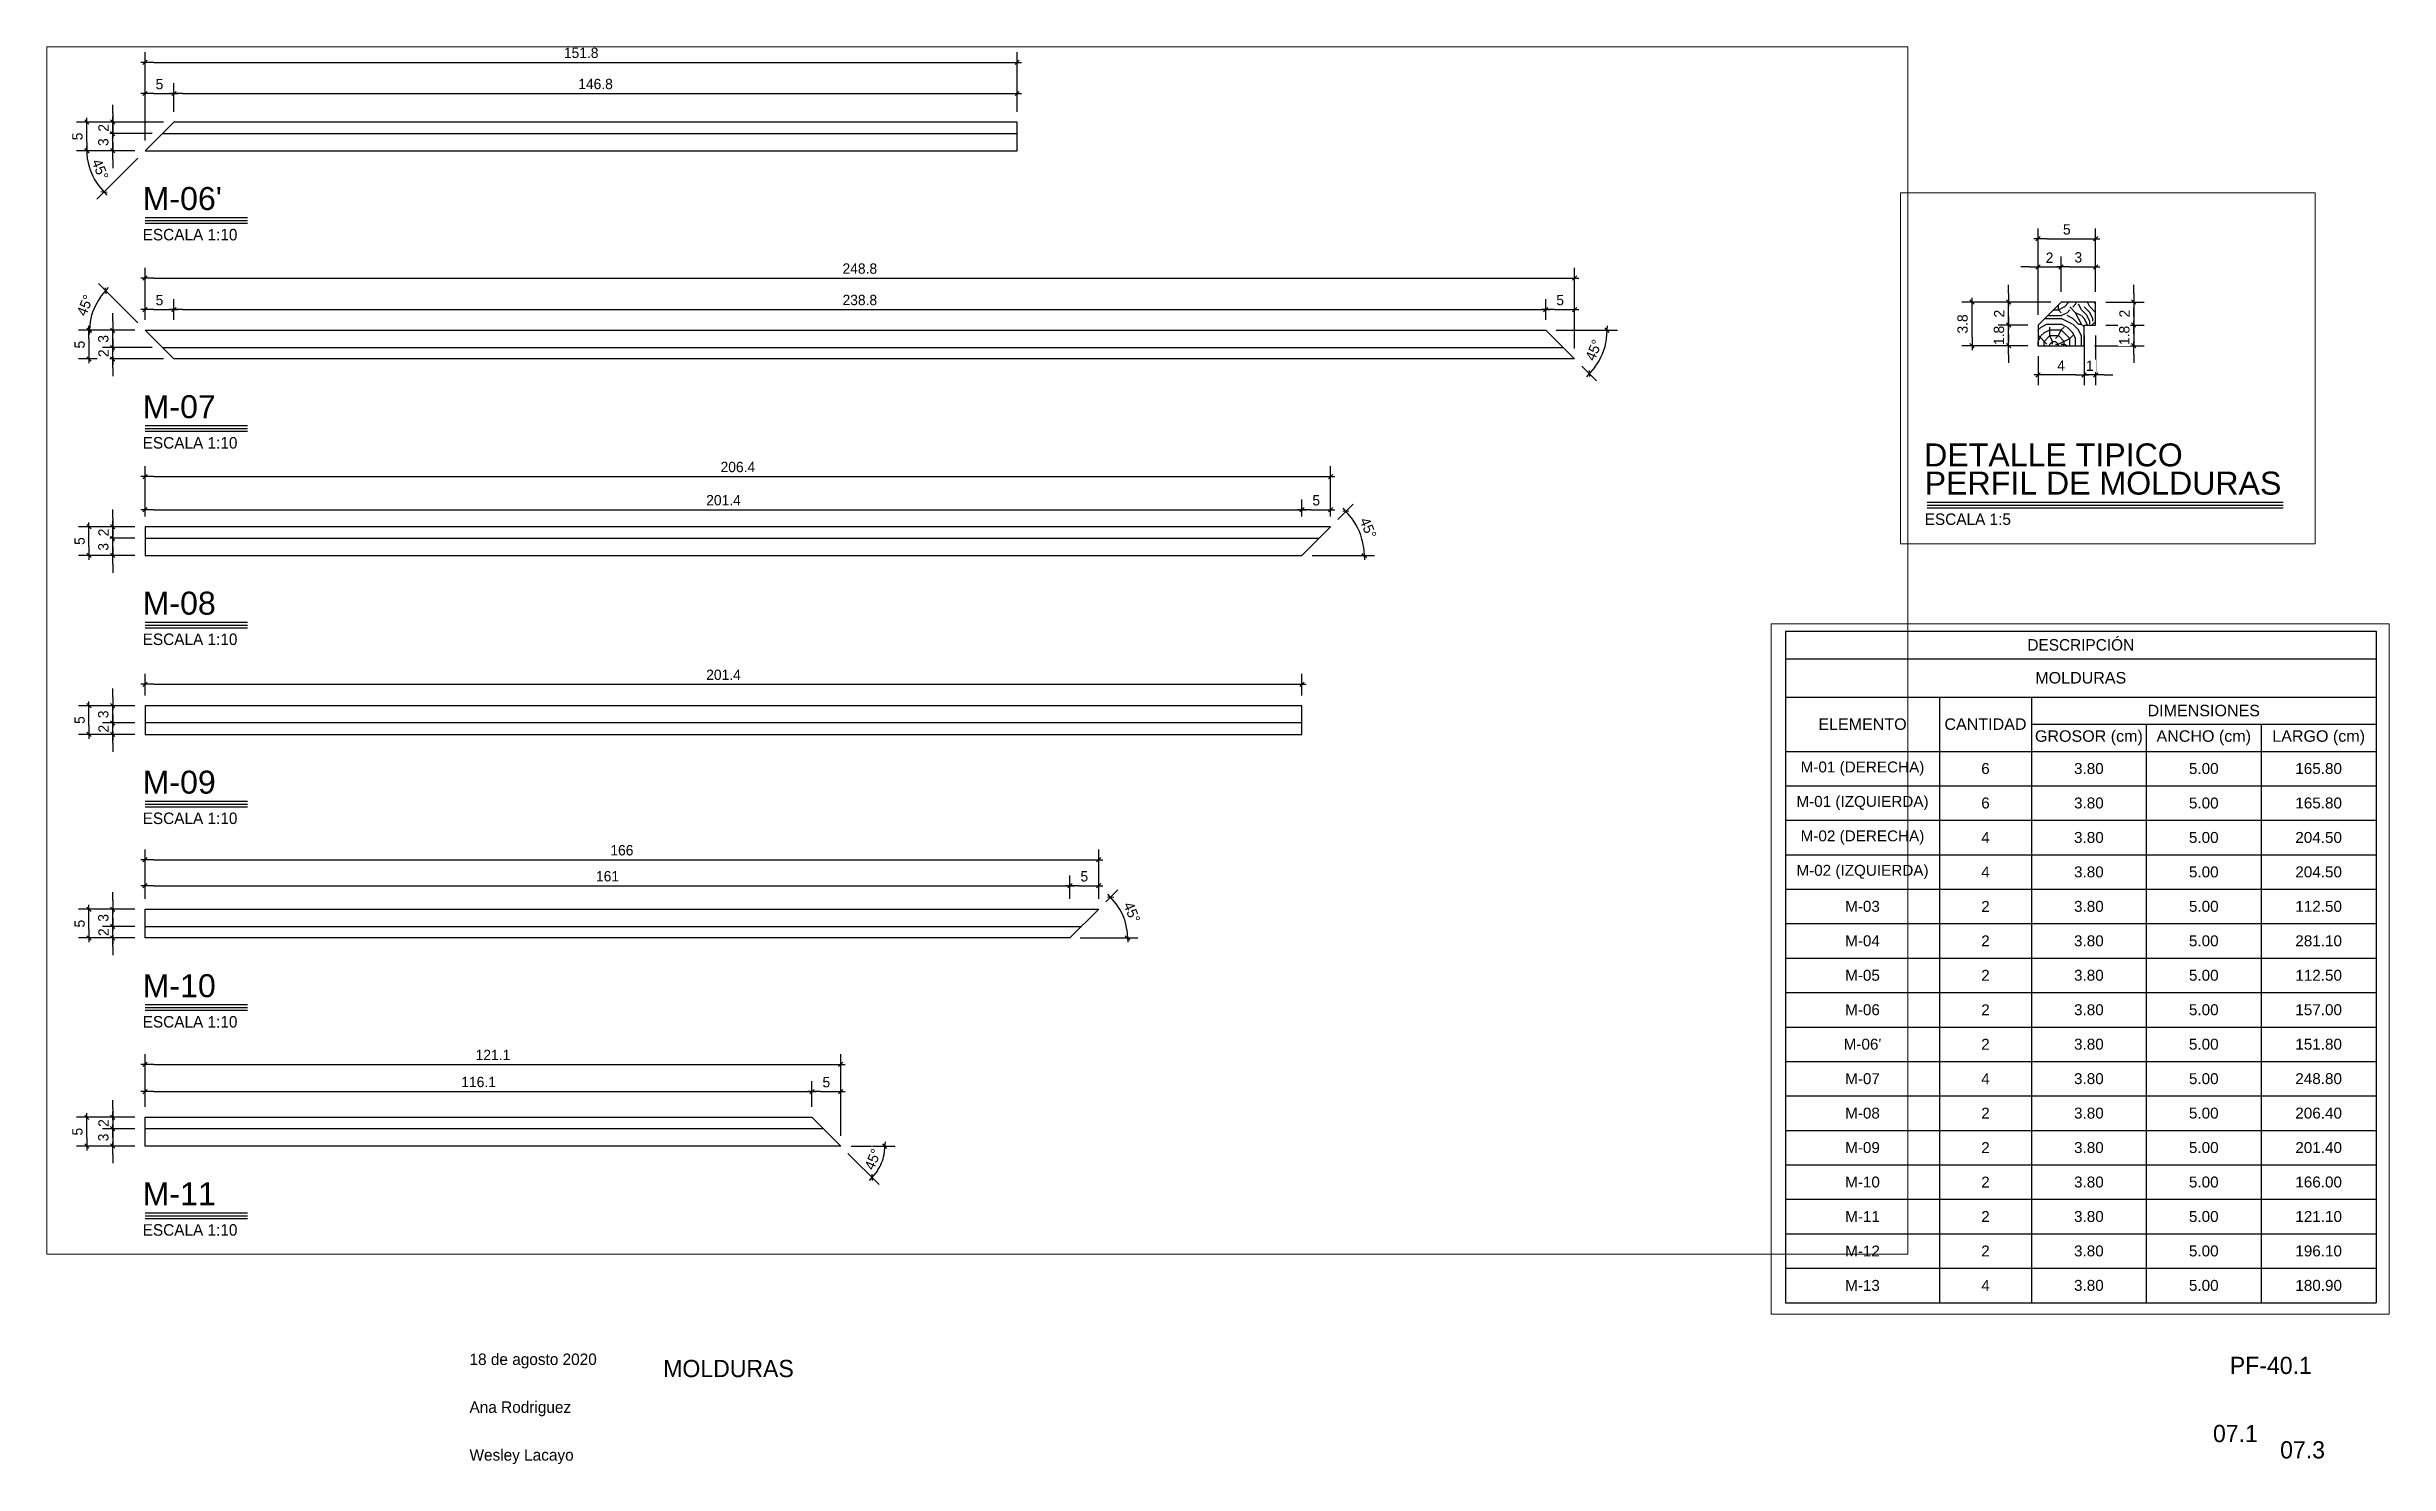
# Paper-space layout 'PT-07.1' of a CAD drawing. Header units: millimetres. Extents: x 90.5 to 131.3, y 309.4 to 334.1.
# The model-space entities are those that its viewports show. They can reach past a viewport. Long polylines and large blocks are cut down to what shows.
import ezdxf
from ezdxf.enums import TextEntityAlignment as Align

# ---------------------------------------------------------------- set-up
doc = ezdxf.new("R2010")
doc.units = ezdxf.units.MM
for name, color, linetype in [('0 @ 0.05', 7, 'Continuous'), ('0 @ 0.1', 7, 'Continuous'), ('cotas', 1, 'Continuous'), ('MOLDURAS', 2, 'Continuous'), ('TEXTO', 2, 'Continuous'), ('TEXTOS TITULOS @ 0.05', 3, 'Continuous'), ('TEXTOS TITULOS @ 0.1', 3, 'Continuous')]:
    doc.layers.add(name, color=color, linetype=linetype)
doc.styles.add('century gothic', font='GOTHIC.TTF')
doc.styles.add('NOTAS', font='GOTHIC.TTF')
doc.styles.add('SMCtitulos', font='sanss___.ttf')
doc.styles.get("Standard").update_dxf_attribs({"font": 'arial.ttf'})
doc.dimstyles.new('ANOTATIVE CM SMCONSTRUCCIONES', dxfattribs={"dimscale": 0, "dimtxt": 0.18, "dimasz": 0.15, "dimexe": 0.18, "dimexo": 0.18, "dimgap": 0.07, "dimtad": 1, "dimdec": 1, "dimlfac": 100, "dimdsep": 46, "dimtxsty": 'century gothic', "dimblk1": 'FLECHA1', "dimblk2": 'FLECHA1', "dimsah": 1, "dimcen": 0.18, "dimdle": 0.075, "dimclrd": 1, "dimclre": 1, "dimclrt": 2, "dimaunit": 1, "dimadec": 0, "dimazin": 2, "dimtfac": 0.75, "dimtdec": 1, "dimtix": 1, "dimtmove": 2, "dimatfit": 3, "dimfxl": 0.09, "dimtvp": 1.5, "dimtfill": 1, "dimtolj": 1, "dimtzin": 0, "dimarcsym": 0})

psp = doc.layouts.new('PT-07.1')

# ---------------------------------------------------------------- texts
at = {"layer": 'TEXTO', "color": 2, "attachment_point": 1, "style": 'century gothic'}
for s, insert, char_height, width in [('18 de agosto 2020', (97.885, 311.32), 0.2, 3.7301), ('{\\H3.3333x;MOLDURAS}', (101.257, 311.209), 0.09, 7.76933), ('PF-40.1', (128.53, 311.263), 0.3, 3.7301), ('Ana Rodriguez', (97.885, 310.487), 0.2, 3.7301), ('07.1', (128.237, 310.077), 0.3, 3.7301), ('Wesley Lacayo', (97.885, 309.654), 0.2, 3.7301), ('07.3', (129.406, 309.793), 0.3, 3.7301)]:
    psp.add_mtext(s, dxfattribs=dict(at, insert=insert, char_height=char_height, width=width))

msp = doc.modelspace()

# ---------------------------------------------------------------- blocks, each defined once
blk = doc.blocks.new('*T13')
at = {"layer": 'cotas', "color": 0, "linetype": 'ByBlock', "lineweight": -2, "transparency": 16777216}
for p, q in [((0, 0), (5.1409, 0)), ((0, 0), (0, -5.8461)), ((5.1409, 0), (5.1409, -5.8461)), ((0, -0.2392), (5.1409, -0.2392)), ((0, -0.5731), (5.1409, -0.5731)), ((1.3409, -0.5731), (1.3409, -5.8461)), ((2.1409, -0.5731), (2.1409, -5.8461)), ((2.1409, -0.8096), (5.1409, -0.8096)), ((3.1409, -0.8096), (3.1409, -5.8461)), ((4.1409, -0.8096), (4.1409, -5.8461)), ((0, -1.0461), (5.1409, -1.0461)), ((0, -1.3461), (5.1409, -1.3461)), ((0, -1.6461), (5.1409, -1.6461)), ((0, -1.9461), (5.1409, -1.9461)), ((0, -2.2461), (5.1409, -2.2461)), ((0, -2.5461), (5.1409, -2.5461)), ((0, -2.8461), (5.1409, -2.8461)), ((0, -3.1461), (5.1409, -3.1461)), ((0, -3.4461), (5.1409, -3.4461)), ((0, -3.7461), (5.1409, -3.7461)), ((0, -4.0461), (5.1409, -4.0461)), ((0, -4.3461), (5.1409, -4.3461)), ((0, -4.6461), (5.1409, -4.6461)), ((0, -4.9461), (5.1409, -4.9461)), ((0, -5.2461), (5.1409, -5.2461)), ((0, -5.5461), (5.1409, -5.5461)), ((0, -5.8461), (5.1409, -5.8461))]:
    blk.add_line(p, q, dxfattribs=at)
at = {"layer": 'cotas', "color": 0, "transparency": 16777216, "insert": (2.5704, -0.1196), "char_height": 0.1, "width": 5.077526, "attachment_point": 5, "style": 'century gothic'}
blk.add_mtext('DESCRIPCIÓN', dxfattribs=at)
at = {"layer": 'cotas', "color": 0, "transparency": 16777216, "attachment_point": 5}
for s, insert, char_height, width in [('MOLDURAS', (2.5704, -0.4061), 0.1, 5.077526), ('DIMENSIONES', (3.6409, -0.6913), 0.1, 2.936652), ('ELEMENTO', (0.6704, -0.8096), 0.1, 1.277526), ('CANTIDAD', (1.7409, -0.8096), 0.1, 0.736652), ('GROSOR (cm)', (2.6409, -0.9278), 0.1, 0.936652), ('ANCHO (cm)', (3.6409, -0.9278), 0.1, 0.936652), ('LARGO (cm)', (4.6409, -0.9278), 0.1, 0.936652), ('M-01 (DERECHA)', (0.6704, -1.1961), 0.095023, 1.277526), ('6', (1.7409, -1.1961), 0.095, 0.736652), ('3.80', (2.6409, -1.1961), 0.09502, 0.936652), ('5.00', (3.6409, -1.1961), 0.09502, 0.936652), ('165.80', (4.6409, -1.1961), 0.09502, 0.936652), ('M-01 (IZQUIERDA)', (0.6704, -1.4961), 0.095023, 1.277526), ('6', (1.7409, -1.4961), 0.095, 0.736652), ('3.80', (2.6409, -1.4961), 0.09502, 0.936652), ('5.00', (3.6409, -1.4961), 0.09502, 0.936652), ('165.80', (4.6409, -1.4961), 0.09502, 0.936652), ('M-02 (DERECHA)', (0.6704, -1.7961), 0.095023, 1.277526), ('4', (1.7409, -1.7961), 0.095, 0.736652), ('3.80', (2.6409, -1.7961), 0.09502, 0.936652), ('5.00', (3.6409, -1.7961), 0.09502, 0.936652), ('204.50', (4.6409, -1.7961), 0.09502, 0.936652), ('M-02 (IZQUIERDA)', (0.6704, -2.0961), 0.095023, 1.277526), ('4', (1.7409, -2.0961), 0.095, 0.736652), ('3.80', (2.6409, -2.0961), 0.09502, 0.936652), ('5.00', (3.6409, -2.0961), 0.09502, 0.936652), ('204.50', (4.6409, -2.0961), 0.09502, 0.936652), ('M-03', (0.6704, -2.3961), 0.09502, 1.277526), ('2', (1.7409, -2.3961), 0.095, 0.736652), ('3.80', (2.6409, -2.3961), 0.09502, 0.936652), ('5.00', (3.6409, -2.3961), 0.09502, 0.936652), ('112.50', (4.6409, -2.3961), 0.09502, 0.936652), ('M-04', (0.6704, -2.6961), 0.09502, 1.277526), ('2', (1.7409, -2.6961), 0.095, 0.736652), ('3.80', (2.6409, -2.6961), 0.09502, 0.936652), ('5.00', (3.6409, -2.6961), 0.09502, 0.936652), ('281.10', (4.6409, -2.6961), 0.09502, 0.936652), ('M-05', (0.6704, -2.9961), 0.09502, 1.277526), ('2', (1.7409, -2.9961), 0.095, 0.736652), ('3.80', (2.6409, -2.9961), 0.09502, 0.936652), ('5.00', (3.6409, -2.9961), 0.09502, 0.936652), ('112.50', (4.6409, -2.9961), 0.09502, 0.936652), ('M-06', (0.6704, -3.2961), 0.09502, 1.277526), ('2', (1.7409, -3.2961), 0.095, 0.736652), ('3.80', (2.6409, -3.2961), 0.09502, 0.936652), ('5.00', (3.6409, -3.2961), 0.09502, 0.936652), ('157.00', (4.6409, -3.2961), 0.09502, 0.936652), ("M-06'", (0.6704, -3.5961), 0.09502, 1.277526), ('2', (1.7409, -3.5961), 0.095, 0.736652), ('3.80', (2.6409, -3.5961), 0.09502, 0.936652), ('5.00', (3.6409, -3.5961), 0.09502, 0.936652), ('151.80', (4.6409, -3.5961), 0.09502, 0.936652), ('M-07', (0.6704, -3.8961), 0.09502, 1.277526), ('4', (1.7409, -3.8961), 0.095, 0.736652), ('3.80', (2.6409, -3.8961), 0.09502, 0.936652), ('5.00', (3.6409, -3.8961), 0.09502, 0.936652), ('248.80', (4.6409, -3.8961), 0.09502, 0.936652), ('M-08', (0.6704, -4.1961), 0.09502, 1.277526), ('2', (1.7409, -4.1961), 0.095, 0.736652), ('3.80', (2.6409, -4.1961), 0.09502, 0.936652), ('5.00', (3.6409, -4.1961), 0.09502, 0.936652), ('206.40', (4.6409, -4.1961), 0.09502, 0.936652), ('M-09', (0.6704, -4.4961), 0.09502, 1.277526), ('2', (1.7409, -4.4961), 0.095, 0.736652), ('3.80', (2.6409, -4.4961), 0.09502, 0.936652), ('5.00', (3.6409, -4.4961), 0.09502, 0.936652), ('201.40', (4.6409, -4.4961), 0.09502, 0.936652), ('M-10', (0.6704, -4.7961), 0.09502, 1.277526), ('2', (1.7409, -4.7961), 0.095, 0.736652), ('3.80', (2.6409, -4.7961), 0.09502, 0.936652), ('5.00', (3.6409, -4.7961), 0.09502, 0.936652), ('166.00', (4.6409, -4.7961), 0.09502, 0.936652), ('M-11', (0.6704, -5.0961), 0.09502, 1.277526), ('2', (1.7409, -5.0961), 0.095, 0.736652), ('3.80', (2.6409, -5.0961), 0.09502, 0.936652), ('5.00', (3.6409, -5.0961), 0.09502, 0.936652), ('121.10', (4.6409, -5.0961), 0.09502, 0.936652), ('M-12', (0.6704, -5.3961), 0.09502, 1.277526), ('2', (1.7409, -5.3961), 0.095, 0.736652), ('3.80', (2.6409, -5.3961), 0.09502, 0.936652), ('5.00', (3.6409, -5.3961), 0.09502, 0.936652), ('196.10', (4.6409, -5.3961), 0.09502, 0.936652), ('M-13', (0.6704, -5.6961), 0.09502, 1.277526), ('3.80', (2.6409, -5.6961), 0.09502, 0.936652), ('5.00', (3.6409, -5.6961), 0.09502, 0.936652), ('180.90', (4.6409, -5.6961), 0.09502, 0.936652), ('4', (1.7409, -5.6961), 0.095, 0.736652)]:
    blk.add_mtext(s, dxfattribs=dict(at, insert=insert, char_height=char_height, width=width))
blk = doc.blocks.new('*U172')
at = {"color": 2}
blk.add_line((0, 0.052), (6.194, 0.052), dxfattribs=at)
at = {"color": 250}
blk.add_line((0, 0), (6.194, 0), dxfattribs=at)
at = {"color": 7}
blk.add_line((0, -0.047), (6.194, -0.047), dxfattribs=at)
at = {"color": 0, "linetype": 'ByBlock', "lineweight": -2, "style": 'NOTAS'}
for tag, p in [('1TITLE', (0.027, 1.014)), ('2TITLE', (-0.043, 0.181))]:
    blk.add_attdef(tag, p, '', height=0.3, dxfattribs=at)
blk.add_attdef('SCALE', text='', height=0.18, dxfattribs=at).set_placement((-0.043, -0.148), align=Align.TOP_LEFT)
blk = doc.blocks.new('FLECHA1')
at = {"color": 1}
blk.add_line((-1, 0), (0.5, 0), dxfattribs=at)
at = {"color": 4}
blk.add_line((-0.25, -0.25), (0.25, 0.25), dxfattribs=at)
blk = doc.blocks.new('*D179')
at = {"color": 1, "lineweight": -2, "transparency": 16777216}
for p, q in [((19535.4476, 4512.9424), (19535.4476, 4512.9499)), ((19535.4643, 4512.9349), (19535.4386, 4512.9349)), ((19535.4476, 4512.9169), (19535.4476, 4512.9349)), ((19535.4643, 4512.9169), (19535.4386, 4512.9169)), ((19535.4476, 4512.9094), (19535.4476, 4512.9019))]:
    blk.add_line(p, q, dxfattribs=at)
at = {"layer": 'Defpoints', "color": 0, "transparency": 16777216}
for p in [(19535.4733, 4512.9349), (19535.4733, 4512.9169)]:
    blk.add_point(p, dxfattribs=at)
at = {"color": 1, "lineweight": -2, "transparency": 16777216, "xscale": 0.0075, "yscale": 0.0075, "zscale": 0.0075}
for p, rotation in [((19535.4476, 4512.9349), 270), ((19535.4476, 4512.9169), 90)]:
    blk.add_blockref('FLECHA1', p, dxfattribs=dict(at, rotation=rotation))
at = {"color": 2, "transparency": 16777216, "insert": (19535.4393, 4512.9259), "char_height": 0.009, "attachment_point": 5, "rotation": 90, "style": 'century gothic', "bg_fill": 3, "box_fill_scale": 1.1, "bg_fill_color": 256, "bg_fill_true_color": 13158600, "bg_fill_transparency": 0}
blk.add_mtext('\\A1;1.8', dxfattribs=at)
at = {"layer": 'Defpoints', "color": 0, "transparency": 16777216}
blk.add_point((19535.4476, 4512.9349), dxfattribs=at)
blk = doc.blocks.new('*D180')
at = {"color": 1, "lineweight": -2, "transparency": 16777216}
for p, q in [((19535.4476, 4512.9624), (19535.4476, 4512.9699)), ((19535.4843, 4512.9549), (19535.4386, 4512.9549)), ((19535.4476, 4512.9349), (19535.4476, 4512.9549)), ((19535.4643, 4512.9349), (19535.4386, 4512.9349)), ((19535.4476, 4512.9274), (19535.4476, 4512.9199))]:
    blk.add_line(p, q, dxfattribs=at)
at = {"layer": 'Defpoints', "color": 0, "transparency": 16777216}
for p in [(19535.4933, 4512.9549), (19535.4733, 4512.9349)]:
    blk.add_point(p, dxfattribs=at)
at = {"color": 1, "lineweight": -2, "transparency": 16777216, "xscale": 0.0075, "yscale": 0.0075, "zscale": 0.0075}
for p, rotation in [((19535.4476, 4512.9549), 270), ((19535.4476, 4512.9349), 90)]:
    blk.add_blockref('FLECHA1', p, dxfattribs=dict(at, rotation=rotation))
at = {"color": 2, "transparency": 16777216, "insert": (19535.4394, 4512.9449), "char_height": 0.009, "attachment_point": 5, "rotation": 90, "style": 'century gothic', "bg_fill": 3, "box_fill_scale": 1.1, "bg_fill_color": 256, "bg_fill_true_color": 13158600, "bg_fill_transparency": 0}
blk.add_mtext('\\A1;2', dxfattribs=at)
at = {"layer": 'Defpoints', "color": 0, "transparency": 16777216}
blk.add_point((19535.4476, 4512.9549), dxfattribs=at)
blk = doc.blocks.new('*D181')
at = {"color": 1, "lineweight": -2, "transparency": 16777216}
for p, q in [((19535.4843, 4512.9549), (19535.4068, 4512.9549)), ((19535.4158, 4512.9244), (19535.4158, 4512.9474)), ((19535.4643, 4512.9169), (19535.4068, 4512.9169))]:
    blk.add_line(p, q, dxfattribs=at)
at = {"layer": 'Defpoints', "color": 0, "transparency": 16777216}
for p in [(19535.4933, 4512.9549), (19535.4733, 4512.9169)]:
    blk.add_point(p, dxfattribs=at)
at = {"color": 1, "lineweight": -2, "transparency": 16777216, "xscale": 0.0075, "yscale": 0.0075, "zscale": 0.0075}
for p, rotation in [((19535.4158, 4512.9549), 90), ((19535.4158, 4512.9169), 270)]:
    blk.add_blockref('FLECHA1', p, dxfattribs=dict(at, rotation=rotation))
at = {"color": 2, "transparency": 16777216, "insert": (19535.4076, 4512.9359), "char_height": 0.009, "attachment_point": 5, "rotation": 90, "style": 'century gothic', "bg_fill": 3, "box_fill_scale": 1.1, "bg_fill_color": 256, "bg_fill_true_color": 13158600, "bg_fill_transparency": 0}
blk.add_mtext('\\A1;3.8', dxfattribs=at)
at = {"layer": 'Defpoints', "color": 0, "transparency": 16777216}
blk.add_point((19535.4158, 4512.9549), dxfattribs=at)
blk = doc.blocks.new('*D182')
at = {"color": 1, "lineweight": -2, "transparency": 16777216}
for p, q in [((19535.4733, 4512.9439), (19535.4733, 4512.9945)), ((19535.4933, 4512.9639), (19535.4933, 4512.9945)), ((19535.4658, 4512.9855), (19535.4583, 4512.9855)), ((19535.4733, 4512.9855), (19535.4933, 4512.9855)), ((19535.5008, 4512.9855), (19535.5083, 4512.9855))]:
    blk.add_line(p, q, dxfattribs=at)
at = {"layer": 'Defpoints', "color": 0, "transparency": 16777216}
for p in [(19535.4933, 4512.9549), (19535.4733, 4512.9349)]:
    blk.add_point(p, dxfattribs=at)
at = {"color": 1, "lineweight": -2, "transparency": 16777216, "xscale": 0.0075, "yscale": 0.0075, "zscale": 0.0075}
blk.add_blockref('FLECHA1', (19535.4733, 4512.9855), dxfattribs=at)
at = {"color": 1, "lineweight": -2, "transparency": 16777216, "xscale": 0.0075, "yscale": 0.0075, "zscale": 0.0075, "rotation": 180}
blk.add_blockref('FLECHA1', (19535.4933, 4512.9855), dxfattribs=at)
at = {"color": 2, "transparency": 16777216, "insert": (19535.4833, 4512.9936), "char_height": 0.009, "attachment_point": 5, "style": 'century gothic', "bg_fill": 3, "box_fill_scale": 1.1, "bg_fill_color": 256, "bg_fill_true_color": 13158600, "bg_fill_transparency": 0}
blk.add_mtext('\\A1;2', dxfattribs=at)
at = {"layer": 'Defpoints', "color": 0, "transparency": 16777216}
blk.add_point((19535.4933, 4512.9855), dxfattribs=at)
blk = doc.blocks.new('*D183')
at = {"color": 1, "lineweight": -2, "transparency": 16777216}
for p, q in [((19535.4933, 4512.9639), (19535.4933, 4512.9945)), ((19535.5233, 4512.9639), (19535.5233, 4512.9945)), ((19535.5008, 4512.9855), (19535.5158, 4512.9855))]:
    blk.add_line(p, q, dxfattribs=at)
at = {"layer": 'Defpoints', "color": 0, "transparency": 16777216}
for p in [(19535.4933, 4512.9549), (19535.5233, 4512.9549)]:
    blk.add_point(p, dxfattribs=at)
at = {"color": 1, "lineweight": -2, "transparency": 16777216, "xscale": 0.0075, "yscale": 0.0075, "zscale": 0.0075, "rotation": 180}
blk.add_blockref('FLECHA1', (19535.4933, 4512.9855), dxfattribs=at)
at = {"color": 1, "lineweight": -2, "transparency": 16777216, "xscale": 0.0075, "yscale": 0.0075, "zscale": 0.0075}
blk.add_blockref('FLECHA1', (19535.5233, 4512.9855), dxfattribs=at)
at = {"color": 2, "transparency": 16777216, "insert": (19535.5083, 4512.9938), "char_height": 0.009, "attachment_point": 5, "style": 'century gothic', "bg_fill": 3, "box_fill_scale": 1.1, "bg_fill_color": 256, "bg_fill_true_color": 13158600, "bg_fill_transparency": 0}
blk.add_mtext('\\A1;3', dxfattribs=at)
at = {"layer": 'Defpoints', "color": 0, "transparency": 16777216}
blk.add_point((19535.5233, 4512.9855), dxfattribs=at)
blk = doc.blocks.new('*D184')
at = {"color": 1, "lineweight": -2, "transparency": 16777216}
for p, q in [((19535.5566, 4512.9624), (19535.5566, 4512.9699)), ((19535.5323, 4512.9549), (19535.5656, 4512.9549)), ((19535.5566, 4512.9549), (19535.5566, 4512.9349)), ((19535.5323, 4512.9349), (19535.5656, 4512.9349)), ((19535.5566, 4512.9274), (19535.5566, 4512.9199))]:
    blk.add_line(p, q, dxfattribs=at)
at = {"layer": 'Defpoints', "color": 0, "transparency": 16777216}
for p in [(19535.5233, 4512.9549), (19535.5233, 4512.9349)]:
    blk.add_point(p, dxfattribs=at)
at = {"color": 1, "lineweight": -2, "transparency": 16777216, "xscale": 0.0075, "yscale": 0.0075, "zscale": 0.0075}
for p, rotation in [((19535.5566, 4512.9549), 270), ((19535.5566, 4512.9349), 90)]:
    blk.add_blockref('FLECHA1', p, dxfattribs=dict(at, rotation=rotation))
at = {"color": 2, "transparency": 16777216, "insert": (19535.5485, 4512.9449), "char_height": 0.009, "attachment_point": 5, "rotation": 90, "style": 'century gothic', "bg_fill": 3, "box_fill_scale": 1.1, "bg_fill_color": 256, "bg_fill_true_color": 13158600, "bg_fill_transparency": 0}
blk.add_mtext('\\A1;2', dxfattribs=at)
at = {"layer": 'Defpoints', "color": 0, "transparency": 16777216}
blk.add_point((19535.5566, 4512.9349), dxfattribs=at)
blk = doc.blocks.new('*D185')
at = {"color": 1, "lineweight": -2, "transparency": 16777216}
for p, q in [((19535.5566, 4512.9424), (19535.5566, 4512.9499)), ((19535.5323, 4512.9349), (19535.5656, 4512.9349)), ((19535.5566, 4512.9349), (19535.5566, 4512.9169)), ((19535.5223, 4512.9169), (19535.5656, 4512.9169)), ((19535.5566, 4512.9094), (19535.5566, 4512.9019))]:
    blk.add_line(p, q, dxfattribs=at)
at = {"layer": 'Defpoints', "color": 0, "transparency": 16777216}
for p in [(19535.5233, 4512.9349), (19535.5133, 4512.9169)]:
    blk.add_point(p, dxfattribs=at)
at = {"color": 1, "lineweight": -2, "transparency": 16777216, "xscale": 0.0075, "yscale": 0.0075, "zscale": 0.0075}
for p, rotation in [((19535.5566, 4512.9349), 270), ((19535.5566, 4512.9169), 90)]:
    blk.add_blockref('FLECHA1', p, dxfattribs=dict(at, rotation=rotation))
at = {"color": 2, "transparency": 16777216, "insert": (19535.5484, 4512.9259), "char_height": 0.009, "attachment_point": 5, "rotation": 90, "style": 'century gothic', "bg_fill": 3, "box_fill_scale": 1.1, "bg_fill_color": 256, "bg_fill_true_color": 13158600, "bg_fill_transparency": 0}
blk.add_mtext('\\A1;1.8', dxfattribs=at)
at = {"layer": 'Defpoints', "color": 0, "transparency": 16777216}
blk.add_point((19535.5566, 4512.9169), dxfattribs=at)
blk = doc.blocks.new('*D186')
at = {"color": 1, "lineweight": -2, "transparency": 16777216}
for p, q in [((19535.5133, 4512.9259), (19535.5133, 4512.8825)), ((19535.5233, 4512.9259), (19535.5233, 4512.8825)), ((19535.5058, 4512.8915), (19535.4983, 4512.8915)), ((19535.5233, 4512.8915), (19535.5133, 4512.8915)), ((19535.5308, 4512.8915), (19535.5383, 4512.8915))]:
    blk.add_line(p, q, dxfattribs=at)
at = {"layer": 'Defpoints', "color": 0, "transparency": 16777216}
for p in [(19535.5133, 4512.9349), (19535.5233, 4512.9349)]:
    blk.add_point(p, dxfattribs=at)
at = {"color": 1, "lineweight": -2, "transparency": 16777216, "xscale": 0.0075, "yscale": 0.0075, "zscale": 0.0075}
blk.add_blockref('FLECHA1', (19535.5133, 4512.8915), dxfattribs=at)
at = {"color": 1, "lineweight": -2, "transparency": 16777216, "xscale": 0.0075, "yscale": 0.0075, "zscale": 0.0075, "rotation": 180}
blk.add_blockref('FLECHA1', (19535.5233, 4512.8915), dxfattribs=at)
at = {"color": 2, "transparency": 16777216, "insert": (19535.5183, 4512.8995), "char_height": 0.009, "attachment_point": 5, "style": 'century gothic', "bg_fill": 3, "box_fill_scale": 1.1, "bg_fill_color": 256, "bg_fill_true_color": 13158600, "bg_fill_transparency": 0}
blk.add_mtext('\\A1;1', dxfattribs=at)
at = {"layer": 'Defpoints', "color": 0, "transparency": 16777216}
blk.add_point((19535.5133, 4512.8915), dxfattribs=at)
blk = doc.blocks.new('*D187')
at = {"color": 1, "lineweight": -2, "transparency": 16777216}
for p, q in [((19535.5133, 4512.9259), (19535.5133, 4512.8825)), ((19535.4733, 4512.9079), (19535.4733, 4512.8825)), ((19535.5058, 4512.8915), (19535.4808, 4512.8915))]:
    blk.add_line(p, q, dxfattribs=at)
at = {"layer": 'Defpoints', "color": 0, "transparency": 16777216}
for p in [(19535.5133, 4512.9349), (19535.4733, 4512.9169), (19535.4733, 4512.8915)]:
    blk.add_point(p, dxfattribs=at)
at = {"color": 1, "lineweight": -2, "transparency": 16777216, "xscale": 0.0075, "yscale": 0.0075, "zscale": 0.0075, "rotation": 180}
blk.add_blockref('FLECHA1', (19535.4733, 4512.8915), dxfattribs=at)
at = {"color": 1, "lineweight": -2, "transparency": 16777216, "xscale": 0.0075, "yscale": 0.0075, "zscale": 0.0075}
blk.add_blockref('FLECHA1', (19535.5133, 4512.8915), dxfattribs=at)
at = {"color": 2, "transparency": 16777216, "insert": (19535.4933, 4512.8996), "char_height": 0.009, "attachment_point": 5, "style": 'century gothic', "bg_fill": 3, "box_fill_scale": 1.1, "bg_fill_color": 256, "bg_fill_true_color": 13158600, "bg_fill_transparency": 0}
blk.add_mtext('\\A1;4', dxfattribs=at)
blk = doc.blocks.new('*D188')
at = {"color": 1, "lineweight": -2, "transparency": 16777216}
for p, q in [((19535.4733, 4512.9439), (19535.4733, 4513.0191)), ((19535.4808, 4513.0101), (19535.5158, 4513.0101)), ((19535.5233, 4512.9639), (19535.5233, 4513.0191))]:
    blk.add_line(p, q, dxfattribs=at)
at = {"layer": 'Defpoints', "color": 0, "transparency": 16777216}
for p in [(19535.5233, 4513.0101), (19535.5233, 4512.9549), (19535.4733, 4512.9349)]:
    blk.add_point(p, dxfattribs=at)
at = {"color": 1, "lineweight": -2, "transparency": 16777216, "xscale": 0.0075, "yscale": 0.0075, "zscale": 0.0075, "rotation": 180}
blk.add_blockref('FLECHA1', (19535.4733, 4513.0101), dxfattribs=at)
at = {"color": 1, "lineweight": -2, "transparency": 16777216, "xscale": 0.0075, "yscale": 0.0075, "zscale": 0.0075}
blk.add_blockref('FLECHA1', (19535.5233, 4513.0101), dxfattribs=at)
at = {"color": 2, "transparency": 16777216, "insert": (19535.4983, 4513.0182), "char_height": 0.009, "attachment_point": 5, "style": 'century gothic', "bg_fill": 3, "box_fill_scale": 1.1, "bg_fill_color": 256, "bg_fill_true_color": 13158600, "bg_fill_transparency": 0}
blk.add_mtext('\\A1;5', dxfattribs=at)
blk = doc.blocks.new('m6')
at = {"layer": 'MOLDURAS'}
blk.add_line((19451.2167, 4519.8125), (19452.7048, 4519.8125), dxfattribs=at)
blk.add_lwpolyline([(19451.2367, 4519.8325), (19451.1867, 4519.7825), (19452.7048, 4519.7825), (19452.7048, 4519.8325)], close=True, dxfattribs=at)
blk = doc.blocks.new('M7')
at = {"layer": 'MOLDURAS'}
blk.add_line((19451.2167, 4519.8125), (19451.2167, 4522.2509), dxfattribs=at)
blk.add_lwpolyline([(19451.2367, 4519.8325), (19451.1867, 4519.7825), (19451.1867, 4522.2209), (19451.2367, 4522.2709)], close=True, dxfattribs=at)
blk = doc.blocks.new('M8')
at = {"layer": 'MOLDURAS'}
blk.add_line((19449.173, 4522.2509), (19451.2167, 4522.2509), dxfattribs=at)
blk.add_lwpolyline([(19449.173, 4522.2709), (19449.173, 4522.2209), (19451.1867, 4522.2209), (19451.2367, 4522.2709)], close=True, dxfattribs=at)
blk = doc.blocks.new('M09')
at = {"layer": 'MOLDURAS'}
blk.add_line((19449.173, 4522.2509), (19447.1592, 4522.2509), dxfattribs=at)
blk.add_lwpolyline([(19449.173, 4522.2709), (19449.173, 4522.2209), (19447.1592, 4522.2209), (19447.1592, 4522.2709)], close=True, dxfattribs=at)
blk = doc.blocks.new('M11')
at = {"layer": 'MOLDURAS'}
blk.add_line((19448.7792, 4520.9735), (19448.7792, 4519.7925), dxfattribs=at)
blk.add_lwpolyline([(19448.7592, 4520.9534), (19448.8092, 4521.0034), (19448.8092, 4519.7925), (19448.7592, 4519.7925)], close=True, dxfattribs=at)
blk = doc.blocks.new('*U259')
at = {"color": 2}
blk.add_line((0, 0.052), (1.782, 0.052), dxfattribs=at)
at = {"color": 250}
blk.add_line((0, 0), (1.782, 0), dxfattribs=at)
at = {"color": 7}
blk.add_line((0, -0.047), (1.782, -0.047), dxfattribs=at)
at = {"color": 0, "linetype": 'ByBlock', "lineweight": -2, "style": 'NOTAS'}
for tag, p in [('1TITLE', (0.027, 1.014)), ('2TITLE', (-0.043, 0.181))]:
    blk.add_attdef(tag, p, '', height=0.3, dxfattribs=at)
blk.add_attdef('SCALE', text='', height=0.18, dxfattribs=at).set_placement((-0.043, -0.148), align=Align.TOP_LEFT)
blk = doc.blocks.new('M10')
at = {"layer": 'MOLDURAS'}
blk.add_line((19447.1492, 4520.9734), (19448.7792, 4520.9734), dxfattribs=at)
blk.add_lwpolyline([(19447.1492, 4520.9534), (19447.1492, 4521.0034), (19448.8092, 4521.0034), (19448.7592, 4520.9534)], close=True, dxfattribs=at)
blk = doc.blocks.new('*D479')
at = {"color": 1, "lineweight": -2, "transparency": 16777216}
for p, q in [((19536.7838, 4510.5098), (19536.7838, 4510.5248)), ((19536.8521, 4510.4948), (19536.7658, 4510.4948)), ((19536.7838, 4510.4648), (19536.7838, 4510.4948)), ((19536.8221, 4510.4648), (19536.7658, 4510.4648)), ((19536.7838, 4510.4498), (19536.7838, 4510.4348))]:
    blk.add_line(p, q, dxfattribs=at)
at = {"layer": 'Defpoints', "color": 0, "transparency": 16777216}
for p in [(19536.8701, 4510.4948), (19536.8401, 4510.4648)]:
    blk.add_point(p, dxfattribs=at)
at = {"color": 1, "lineweight": -2, "transparency": 16777216, "xscale": 0.015, "yscale": 0.015, "zscale": 0.015}
for p, rotation in [((19536.7838, 4510.4948), 270), ((19536.7838, 4510.4648), 90)]:
    blk.add_blockref('FLECHA1', p, dxfattribs=dict(at, rotation=rotation))
at = {"color": 2, "transparency": 16777216, "insert": (19536.7674, 4510.4798), "char_height": 0.018, "attachment_point": 5, "rotation": 90, "style": 'century gothic', "bg_fill": 3, "box_fill_scale": 1.1, "bg_fill_color": 256, "bg_fill_true_color": 13158600, "bg_fill_transparency": 0}
blk.add_mtext('\\A1;3', dxfattribs=at)
at = {"layer": 'Defpoints', "color": 0, "transparency": 16777216}
blk.add_point((19536.7838, 4510.4948), dxfattribs=at)
blk = doc.blocks.new('*D480')
at = {"color": 1, "lineweight": -2, "transparency": 16777216}
for p, q in [((19536.7838, 4510.5298), (19536.7838, 4510.5448)), ((19536.8721, 4510.5148), (19536.7658, 4510.5148)), ((19536.7838, 4510.4948), (19536.7838, 4510.5148)), ((19536.8521, 4510.4948), (19536.7658, 4510.4948)), ((19536.7838, 4510.4798), (19536.7838, 4510.4648))]:
    blk.add_line(p, q, dxfattribs=at)
at = {"layer": 'Defpoints', "color": 0, "transparency": 16777216}
for p in [(19536.8901, 4510.5148), (19536.8701, 4510.4948)]:
    blk.add_point(p, dxfattribs=at)
at = {"color": 1, "lineweight": -2, "transparency": 16777216, "xscale": 0.015, "yscale": 0.015, "zscale": 0.015}
for p, rotation in [((19536.7838, 4510.5148), 270), ((19536.7838, 4510.4948), 90)]:
    blk.add_blockref('FLECHA1', p, dxfattribs=dict(at, rotation=rotation))
at = {"color": 2, "transparency": 16777216, "insert": (19536.7676, 4510.5048), "char_height": 0.018, "attachment_point": 5, "rotation": 90, "style": 'century gothic', "bg_fill": 3, "box_fill_scale": 1.1, "bg_fill_color": 256, "bg_fill_true_color": 13158600, "bg_fill_transparency": 0}
blk.add_mtext('\\A1;2', dxfattribs=at)
at = {"layer": 'Defpoints', "color": 0, "transparency": 16777216}
blk.add_point((19536.7838, 4510.5148), dxfattribs=at)
blk = doc.blocks.new('*D481')
at = {"color": 1, "lineweight": -2, "transparency": 16777216}
for p, q in [((19536.8721, 4510.5148), (19536.7206, 4510.5148)), ((19536.7386, 4510.4798), (19536.7386, 4510.4998)), ((19536.8221, 4510.4648), (19536.7206, 4510.4648))]:
    blk.add_line(p, q, dxfattribs=at)
at = {"layer": 'Defpoints', "color": 0, "transparency": 16777216}
for p in [(19536.7386, 4510.5148), (19536.8901, 4510.5148), (19536.8401, 4510.4648)]:
    blk.add_point(p, dxfattribs=at)
at = {"color": 1, "lineweight": -2, "transparency": 16777216, "xscale": 0.015, "yscale": 0.015, "zscale": 0.015}
for p, rotation in [((19536.7386, 4510.5148), 90), ((19536.7386, 4510.4648), 270)]:
    blk.add_blockref('FLECHA1', p, dxfattribs=dict(at, rotation=rotation))
at = {"color": 2, "transparency": 16777216, "insert": (19536.7223, 4510.4898), "char_height": 0.018, "attachment_point": 5, "rotation": 90, "style": 'century gothic', "bg_fill": 3, "box_fill_scale": 1.1, "bg_fill_color": 256, "bg_fill_true_color": 13158600, "bg_fill_transparency": 0}
blk.add_mtext('\\A1;5', dxfattribs=at)
blk = doc.blocks.new('*D482')
at = {"color": 1, "lineweight": -2, "transparency": 16777216}
for p, q in [((19536.8401, 4510.4828), (19536.8401, 4510.5826)), ((19536.8901, 4510.5328), (19536.8901, 4510.5826)), ((19536.8551, 4510.5646), (19536.8751, 4510.5646))]:
    blk.add_line(p, q, dxfattribs=at)
at = {"layer": 'Defpoints', "color": 0, "transparency": 16777216}
for p in [(19536.8901, 4510.5646), (19536.8901, 4510.5148), (19536.8401, 4510.4648)]:
    blk.add_point(p, dxfattribs=at)
at = {"color": 1, "lineweight": -2, "transparency": 16777216, "xscale": 0.015, "yscale": 0.015, "zscale": 0.015, "rotation": 180}
blk.add_blockref('FLECHA1', (19536.8401, 4510.5646), dxfattribs=at)
at = {"color": 1, "lineweight": -2, "transparency": 16777216, "xscale": 0.015, "yscale": 0.015, "zscale": 0.015}
blk.add_blockref('FLECHA1', (19536.8901, 4510.5646), dxfattribs=at)
at = {"color": 2, "transparency": 16777216, "insert": (19536.8651, 4510.5808), "char_height": 0.018, "attachment_point": 5, "style": 'century gothic', "bg_fill": 3, "box_fill_scale": 1.1, "bg_fill_color": 256, "bg_fill_true_color": 13158600, "bg_fill_transparency": 0}
blk.add_mtext('\\A1;5', dxfattribs=at)
blk = doc.blocks.new('*D483')
at = {"color": 1, "lineweight": -2, "transparency": 16777216}
for p, q in [((19536.8901, 4510.5328), (19536.8901, 4510.5826)), ((19538.3582, 4510.5328), (19538.3582, 4510.5826)), ((19536.9051, 4510.5646), (19538.3432, 4510.5646))]:
    blk.add_line(p, q, dxfattribs=at)
at = {"layer": 'Defpoints', "color": 0, "transparency": 16777216}
for p in [(19538.3582, 4510.5646), (19536.8901, 4510.5148), (19538.3582, 4510.5148)]:
    blk.add_point(p, dxfattribs=at)
at = {"color": 1, "lineweight": -2, "transparency": 16777216, "xscale": 0.015, "yscale": 0.015, "zscale": 0.015, "rotation": 180}
blk.add_blockref('FLECHA1', (19536.8901, 4510.5646), dxfattribs=at)
at = {"color": 1, "lineweight": -2, "transparency": 16777216, "xscale": 0.015, "yscale": 0.015, "zscale": 0.015}
blk.add_blockref('FLECHA1', (19538.3582, 4510.5646), dxfattribs=at)
at = {"color": 2, "transparency": 16777216, "insert": (19537.6242, 4510.581), "char_height": 0.018, "attachment_point": 5, "style": 'century gothic', "bg_fill": 3, "box_fill_scale": 1.1, "bg_fill_color": 256, "bg_fill_true_color": 13158600, "bg_fill_transparency": 0}
blk.add_mtext('\\A1;146.8', dxfattribs=at)
blk = doc.blocks.new('*D484')
at = {"color": 1, "lineweight": -2, "transparency": 16777216}
for p, q in [((19536.8401, 4510.4828), (19536.8401, 4510.6368)), ((19538.3582, 4510.5328), (19538.3582, 4510.6368)), ((19536.8551, 4510.6188), (19538.3432, 4510.6188))]:
    blk.add_line(p, q, dxfattribs=at)
at = {"layer": 'Defpoints', "color": 0, "transparency": 16777216}
for p in [(19538.3582, 4510.6188), (19538.3582, 4510.5148), (19536.8401, 4510.4648)]:
    blk.add_point(p, dxfattribs=at)
at = {"color": 1, "lineweight": -2, "transparency": 16777216, "xscale": 0.015, "yscale": 0.015, "zscale": 0.015, "rotation": 180}
blk.add_blockref('FLECHA1', (19536.8401, 4510.6188), dxfattribs=at)
at = {"color": 1, "lineweight": -2, "transparency": 16777216, "xscale": 0.015, "yscale": 0.015, "zscale": 0.015}
blk.add_blockref('FLECHA1', (19538.3582, 4510.6188), dxfattribs=at)
at = {"color": 2, "transparency": 16777216, "insert": (19537.5992, 4510.6353), "char_height": 0.018, "attachment_point": 5, "style": 'century gothic', "bg_fill": 3, "box_fill_scale": 1.1, "bg_fill_color": 256, "bg_fill_true_color": 13158600, "bg_fill_transparency": 0}
blk.add_mtext('\\A1;151.8', dxfattribs=at)
blk = doc.blocks.new('*D485')
at = {"color": 1, "lineweight": -2, "transparency": 16777216}
for p, q in [((19536.8221, 4510.1523), (19536.7243, 4510.1523)), ((19536.7423, 4510.1373), (19536.7423, 4510.1173)), ((19536.8721, 4510.1023), (19536.7243, 4510.1023))]:
    blk.add_line(p, q, dxfattribs=at)
at = {"layer": 'Defpoints', "color": 0, "transparency": 16777216}
for p in [(19536.8401, 4510.1523), (19536.7423, 4510.1023), (19536.8901, 4510.1023)]:
    blk.add_point(p, dxfattribs=at)
at = {"color": 1, "lineweight": -2, "transparency": 16777216, "xscale": 0.015, "yscale": 0.015, "zscale": 0.015}
for p, rotation in [((19536.7423, 4510.1523), 90), ((19536.7423, 4510.1023), 270)]:
    blk.add_blockref('FLECHA1', p, dxfattribs=dict(at, rotation=rotation))
at = {"color": 2, "transparency": 16777216, "insert": (19536.7261, 4510.1273), "char_height": 0.018, "attachment_point": 5, "rotation": 90, "style": 'century gothic', "bg_fill": 3, "box_fill_scale": 1.1, "bg_fill_color": 256, "bg_fill_true_color": 13158600, "bg_fill_transparency": 0}
blk.add_mtext('\\A1;5', dxfattribs=at)
blk = doc.blocks.new('*D486')
at = {"color": 1, "lineweight": -2, "transparency": 16777216}
for p, q in [((19536.7838, 4510.1373), (19536.7838, 4510.1523)), ((19536.8521, 4510.1223), (19536.7658, 4510.1223)), ((19536.7838, 4510.1023), (19536.7838, 4510.1223)), ((19536.8721, 4510.1023), (19536.7658, 4510.1023)), ((19536.7838, 4510.0873), (19536.7838, 4510.0723))]:
    blk.add_line(p, q, dxfattribs=at)
at = {"layer": 'Defpoints', "color": 0, "transparency": 16777216}
for p in [(19536.8701, 4510.1223), (19536.8901, 4510.1023)]:
    blk.add_point(p, dxfattribs=at)
at = {"color": 1, "lineweight": -2, "transparency": 16777216, "xscale": 0.015, "yscale": 0.015, "zscale": 0.015}
for p, rotation in [((19536.7838, 4510.1223), 270), ((19536.7838, 4510.1023), 90)]:
    blk.add_blockref('FLECHA1', p, dxfattribs=dict(at, rotation=rotation))
at = {"color": 2, "transparency": 16777216, "insert": (19536.7676, 4510.1123), "char_height": 0.018, "attachment_point": 5, "rotation": 90, "style": 'century gothic', "bg_fill": 3, "box_fill_scale": 1.1, "bg_fill_color": 256, "bg_fill_true_color": 13158600, "bg_fill_transparency": 0}
blk.add_mtext('\\A1;2', dxfattribs=at)
at = {"layer": 'Defpoints', "color": 0, "transparency": 16777216}
blk.add_point((19536.7838, 4510.1223), dxfattribs=at)
blk = doc.blocks.new('*D487')
at = {"color": 1, "lineweight": -2, "transparency": 16777216}
for p, q in [((19536.8401, 4510.1703), (19536.8401, 4510.2064)), ((19536.8901, 4510.1703), (19536.8901, 4510.2064)), ((19536.8551, 4510.1884), (19536.8751, 4510.1884))]:
    blk.add_line(p, q, dxfattribs=at)
at = {"layer": 'Defpoints', "color": 0, "transparency": 16777216}
for p in [(19536.8901, 4510.1884), (19536.8401, 4510.1523), (19536.8901, 4510.1523)]:
    blk.add_point(p, dxfattribs=at)
at = {"color": 1, "lineweight": -2, "transparency": 16777216, "xscale": 0.015, "yscale": 0.015, "zscale": 0.015, "rotation": 180}
blk.add_blockref('FLECHA1', (19536.8401, 4510.1884), dxfattribs=at)
at = {"color": 1, "lineweight": -2, "transparency": 16777216, "xscale": 0.015, "yscale": 0.015, "zscale": 0.015}
blk.add_blockref('FLECHA1', (19536.8901, 4510.1884), dxfattribs=at)
at = {"color": 2, "transparency": 16777216, "insert": (19536.8651, 4510.2047), "char_height": 0.018, "attachment_point": 5, "style": 'century gothic', "bg_fill": 3, "box_fill_scale": 1.1, "bg_fill_color": 256, "bg_fill_true_color": 13158600, "bg_fill_transparency": 0}
blk.add_mtext('\\A1;5', dxfattribs=at)
blk = doc.blocks.new('*D488')
at = {"color": 1, "lineweight": -2, "transparency": 16777216}
for p, q in [((19536.8901, 4510.1703), (19536.8901, 4510.2064)), ((19539.2785, 4510.1703), (19539.2785, 4510.2064)), ((19536.9051, 4510.1884), (19539.2635, 4510.1884))]:
    blk.add_line(p, q, dxfattribs=at)
at = {"layer": 'Defpoints', "color": 0, "transparency": 16777216}
for p in [(19539.2785, 4510.1884), (19536.8901, 4510.1523), (19539.2785, 4510.1523)]:
    blk.add_point(p, dxfattribs=at)
at = {"color": 1, "lineweight": -2, "transparency": 16777216, "xscale": 0.015, "yscale": 0.015, "zscale": 0.015, "rotation": 180}
blk.add_blockref('FLECHA1', (19536.8901, 4510.1884), dxfattribs=at)
at = {"color": 1, "lineweight": -2, "transparency": 16777216, "xscale": 0.015, "yscale": 0.015, "zscale": 0.015}
blk.add_blockref('FLECHA1', (19539.2785, 4510.1884), dxfattribs=at)
at = {"color": 2, "transparency": 16777216, "insert": (19538.0843, 4510.2049), "char_height": 0.018, "attachment_point": 5, "style": 'century gothic', "bg_fill": 3, "box_fill_scale": 1.1, "bg_fill_color": 256, "bg_fill_true_color": 13158600, "bg_fill_transparency": 0}
blk.add_mtext('\\A1;238.8', dxfattribs=at)
blk = doc.blocks.new('*D489')
at = {"color": 1, "lineweight": -2, "transparency": 16777216}
for p, q in [((19539.2785, 4510.1703), (19539.2785, 4510.2064)), ((19539.3285, 4510.1203), (19539.3285, 4510.2064)), ((19539.2935, 4510.1884), (19539.3135, 4510.1884))]:
    blk.add_line(p, q, dxfattribs=at)
at = {"layer": 'Defpoints', "color": 0, "transparency": 16777216}
for p in [(19539.3285, 4510.1884), (19539.2785, 4510.1523), (19539.3285, 4510.1023)]:
    blk.add_point(p, dxfattribs=at)
at = {"color": 1, "lineweight": -2, "transparency": 16777216, "xscale": 0.015, "yscale": 0.015, "zscale": 0.015, "rotation": 180}
blk.add_blockref('FLECHA1', (19539.2785, 4510.1884), dxfattribs=at)
at = {"color": 1, "lineweight": -2, "transparency": 16777216, "xscale": 0.015, "yscale": 0.015, "zscale": 0.015}
blk.add_blockref('FLECHA1', (19539.3285, 4510.1884), dxfattribs=at)
at = {"color": 2, "transparency": 16777216, "insert": (19539.3035, 4510.2047), "char_height": 0.018, "attachment_point": 5, "style": 'century gothic', "bg_fill": 3, "box_fill_scale": 1.1, "bg_fill_color": 256, "bg_fill_true_color": 13158600, "bg_fill_transparency": 0}
blk.add_mtext('\\A1;5', dxfattribs=at)
blk = doc.blocks.new('*D490')
at = {"color": 1, "lineweight": -2, "transparency": 16777216}
for p, q in [((19536.8401, 4510.1703), (19536.8401, 4510.2612)), ((19539.3285, 4510.1203), (19539.3285, 4510.2612)), ((19536.8551, 4510.2432), (19539.3135, 4510.2432))]:
    blk.add_line(p, q, dxfattribs=at)
at = {"layer": 'Defpoints', "color": 0, "transparency": 16777216}
for p in [(19539.3285, 4510.2432), (19536.8401, 4510.1523), (19539.3285, 4510.1023)]:
    blk.add_point(p, dxfattribs=at)
at = {"color": 1, "lineweight": -2, "transparency": 16777216, "xscale": 0.015, "yscale": 0.015, "zscale": 0.015, "rotation": 180}
blk.add_blockref('FLECHA1', (19536.8401, 4510.2432), dxfattribs=at)
at = {"color": 1, "lineweight": -2, "transparency": 16777216, "xscale": 0.015, "yscale": 0.015, "zscale": 0.015}
blk.add_blockref('FLECHA1', (19539.3285, 4510.2432), dxfattribs=at)
at = {"color": 2, "transparency": 16777216, "insert": (19538.0843, 4510.2596), "char_height": 0.018, "attachment_point": 5, "style": 'century gothic', "bg_fill": 3, "box_fill_scale": 1.1, "bg_fill_color": 256, "bg_fill_true_color": 13158600, "bg_fill_transparency": 0}
blk.add_mtext('\\A1;248.8', dxfattribs=at)
blk = doc.blocks.new('*D491')
at = {"color": 1, "lineweight": -2, "transparency": 16777216}
for p, q in [((19536.7838, 4510.1673), (19536.7838, 4510.1823)), ((19536.8221, 4510.1523), (19536.7658, 4510.1523)), ((19536.7838, 4510.1223), (19536.7838, 4510.1523)), ((19536.8521, 4510.1223), (19536.7658, 4510.1223)), ((19536.7838, 4510.1073), (19536.7838, 4510.0923))]:
    blk.add_line(p, q, dxfattribs=at)
at = {"layer": 'Defpoints', "color": 0, "transparency": 16777216}
for p in [(19536.8401, 4510.1523), (19536.8701, 4510.1223)]:
    blk.add_point(p, dxfattribs=at)
at = {"color": 1, "lineweight": -2, "transparency": 16777216, "xscale": 0.015, "yscale": 0.015, "zscale": 0.015}
for p, rotation in [((19536.7838, 4510.1523), 270), ((19536.7838, 4510.1223), 90)]:
    blk.add_blockref('FLECHA1', p, dxfattribs=dict(at, rotation=rotation))
at = {"color": 2, "transparency": 16777216, "insert": (19536.7674, 4510.1373), "char_height": 0.018, "attachment_point": 5, "rotation": 90, "style": 'century gothic', "bg_fill": 3, "box_fill_scale": 1.1, "bg_fill_color": 256, "bg_fill_true_color": 13158600, "bg_fill_transparency": 0}
blk.add_mtext('\\A1;3', dxfattribs=at)
at = {"layer": 'Defpoints', "color": 0, "transparency": 16777216}
blk.add_point((19536.7838, 4510.1523), dxfattribs=at)
blk = doc.blocks.new('*D492')
at = {"color": 1, "lineweight": -2, "transparency": 16777216}
for p, q in [((19536.7838, 4509.8052), (19536.7838, 4509.8202)), ((19536.8221, 4509.7902), (19536.7658, 4509.7902)), ((19536.7838, 4509.7602), (19536.7838, 4509.7902)), ((19536.8221, 4509.7602), (19536.7658, 4509.7602)), ((19536.7838, 4509.7452), (19536.7838, 4509.7302))]:
    blk.add_line(p, q, dxfattribs=at)
at = {"layer": 'Defpoints', "color": 0, "transparency": 16777216}
for p in [(19536.8401, 4509.7902), (19536.8401, 4509.7602)]:
    blk.add_point(p, dxfattribs=at)
at = {"color": 1, "lineweight": -2, "transparency": 16777216, "xscale": 0.015, "yscale": 0.015, "zscale": 0.015}
for p, rotation in [((19536.7838, 4509.7902), 270), ((19536.7838, 4509.7602), 90)]:
    blk.add_blockref('FLECHA1', p, dxfattribs=dict(at, rotation=rotation))
at = {"color": 2, "transparency": 16777216, "insert": (19536.7674, 4509.7752), "char_height": 0.018, "attachment_point": 5, "rotation": 90, "style": 'century gothic', "bg_fill": 3, "box_fill_scale": 1.1, "bg_fill_color": 256, "bg_fill_true_color": 13158600, "bg_fill_transparency": 0}
blk.add_mtext('\\A1;3', dxfattribs=at)
at = {"layer": 'Defpoints', "color": 0, "transparency": 16777216}
blk.add_point((19536.7838, 4509.7902), dxfattribs=at)
blk = doc.blocks.new('*D493')
at = {"color": 1, "lineweight": -2, "transparency": 16777216}
for p, q in [((19536.7838, 4509.8252), (19536.7838, 4509.8402)), ((19536.8221, 4509.8102), (19536.7658, 4509.8102)), ((19536.7838, 4509.7902), (19536.7838, 4509.8102)), ((19536.8221, 4509.7902), (19536.7658, 4509.7902)), ((19536.7838, 4509.7752), (19536.7838, 4509.7602))]:
    blk.add_line(p, q, dxfattribs=at)
at = {"layer": 'Defpoints', "color": 0, "transparency": 16777216}
for p in [(19536.8401, 4509.8102), (19536.8401, 4509.7902)]:
    blk.add_point(p, dxfattribs=at)
at = {"color": 1, "lineweight": -2, "transparency": 16777216, "xscale": 0.015, "yscale": 0.015, "zscale": 0.015}
for p, rotation in [((19536.7838, 4509.8102), 270), ((19536.7838, 4509.7902), 90)]:
    blk.add_blockref('FLECHA1', p, dxfattribs=dict(at, rotation=rotation))
at = {"color": 2, "transparency": 16777216, "insert": (19536.7676, 4509.8002), "char_height": 0.018, "attachment_point": 5, "rotation": 90, "style": 'century gothic', "bg_fill": 3, "box_fill_scale": 1.1, "bg_fill_color": 256, "bg_fill_true_color": 13158600, "bg_fill_transparency": 0}
blk.add_mtext('\\A1;2', dxfattribs=at)
at = {"layer": 'Defpoints', "color": 0, "transparency": 16777216}
blk.add_point((19536.7838, 4509.8102), dxfattribs=at)
blk = doc.blocks.new('*D494')
at = {"color": 1, "lineweight": -2, "transparency": 16777216}
for p, q in [((19536.8221, 4509.8102), (19536.7243, 4509.8102)), ((19536.7423, 4509.7752), (19536.7423, 4509.7952)), ((19536.8221, 4509.7602), (19536.7243, 4509.7602))]:
    blk.add_line(p, q, dxfattribs=at)
at = {"layer": 'Defpoints', "color": 0, "transparency": 16777216}
for p in [(19536.7423, 4509.8102), (19536.8401, 4509.8102), (19536.8401, 4509.7602)]:
    blk.add_point(p, dxfattribs=at)
at = {"color": 1, "lineweight": -2, "transparency": 16777216, "xscale": 0.015, "yscale": 0.015, "zscale": 0.015}
for p, rotation in [((19536.7423, 4509.8102), 90), ((19536.7423, 4509.7602), 270)]:
    blk.add_blockref('FLECHA1', p, dxfattribs=dict(at, rotation=rotation))
at = {"color": 2, "transparency": 16777216, "insert": (19536.7261, 4509.7852), "char_height": 0.018, "attachment_point": 5, "rotation": 90, "style": 'century gothic', "bg_fill": 3, "box_fill_scale": 1.1, "bg_fill_color": 256, "bg_fill_true_color": 13158600, "bg_fill_transparency": 0}
blk.add_mtext('\\A1;5', dxfattribs=at)
blk = doc.blocks.new('*D495')
at = {"color": 1, "lineweight": -2, "transparency": 16777216}
for p, q in [((19536.8401, 4509.8282), (19536.8401, 4509.8579)), ((19538.8539, 4509.8282), (19538.8539, 4509.8579)), ((19536.8551, 4509.8399), (19538.8389, 4509.8399))]:
    blk.add_line(p, q, dxfattribs=at)
at = {"layer": 'Defpoints', "color": 0, "transparency": 16777216}
for p in [(19538.8539, 4509.8399), (19536.8401, 4509.8102), (19538.8539, 4509.8102)]:
    blk.add_point(p, dxfattribs=at)
at = {"color": 1, "lineweight": -2, "transparency": 16777216, "xscale": 0.015, "yscale": 0.015, "zscale": 0.015, "rotation": 180}
blk.add_blockref('FLECHA1', (19536.8401, 4509.8399), dxfattribs=at)
at = {"color": 1, "lineweight": -2, "transparency": 16777216, "xscale": 0.015, "yscale": 0.015, "zscale": 0.015}
blk.add_blockref('FLECHA1', (19538.8539, 4509.8399), dxfattribs=at)
at = {"color": 2, "transparency": 16777216, "insert": (19537.847, 4509.8563), "char_height": 0.018, "attachment_point": 5, "style": 'century gothic', "bg_fill": 3, "box_fill_scale": 1.1, "bg_fill_color": 256, "bg_fill_true_color": 13158600, "bg_fill_transparency": 0}
blk.add_mtext('\\A1;201.4', dxfattribs=at)
blk = doc.blocks.new('*D496')
at = {"color": 1, "lineweight": -2, "transparency": 16777216}
for p, q in [((19538.8539, 4509.8282), (19538.8539, 4509.8579)), ((19538.9039, 4509.8282), (19538.9039, 4509.8579)), ((19538.8689, 4509.8399), (19538.8889, 4509.8399))]:
    blk.add_line(p, q, dxfattribs=at)
at = {"layer": 'Defpoints', "color": 0, "transparency": 16777216}
for p in [(19538.9039, 4509.8399), (19538.8539, 4509.8102), (19538.9039, 4509.8102)]:
    blk.add_point(p, dxfattribs=at)
at = {"color": 1, "lineweight": -2, "transparency": 16777216, "xscale": 0.015, "yscale": 0.015, "zscale": 0.015, "rotation": 180}
blk.add_blockref('FLECHA1', (19538.8539, 4509.8399), dxfattribs=at)
at = {"color": 1, "lineweight": -2, "transparency": 16777216, "xscale": 0.015, "yscale": 0.015, "zscale": 0.015}
blk.add_blockref('FLECHA1', (19538.9039, 4509.8399), dxfattribs=at)
at = {"color": 2, "transparency": 16777216, "insert": (19538.8789, 4509.8561), "char_height": 0.018, "attachment_point": 5, "style": 'century gothic', "bg_fill": 3, "box_fill_scale": 1.1, "bg_fill_color": 256, "bg_fill_true_color": 13158600, "bg_fill_transparency": 0}
blk.add_mtext('\\A1;5', dxfattribs=at)
blk = doc.blocks.new('*D497')
at = {"color": 1, "lineweight": -2, "transparency": 16777216}
for p, q in [((19536.8401, 4509.8282), (19536.8401, 4509.9156)), ((19538.9039, 4509.8282), (19538.9039, 4509.9156)), ((19536.8551, 4509.8976), (19538.8889, 4509.8976))]:
    blk.add_line(p, q, dxfattribs=at)
at = {"layer": 'Defpoints', "color": 0, "transparency": 16777216}
for p in [(19538.9039, 4509.8976), (19536.8401, 4509.8102), (19538.9039, 4509.8102)]:
    blk.add_point(p, dxfattribs=at)
at = {"color": 1, "lineweight": -2, "transparency": 16777216, "xscale": 0.015, "yscale": 0.015, "zscale": 0.015, "rotation": 180}
blk.add_blockref('FLECHA1', (19536.8401, 4509.8976), dxfattribs=at)
at = {"color": 1, "lineweight": -2, "transparency": 16777216, "xscale": 0.015, "yscale": 0.015, "zscale": 0.015}
blk.add_blockref('FLECHA1', (19538.9039, 4509.8976), dxfattribs=at)
at = {"color": 2, "transparency": 16777216, "insert": (19537.872, 4509.9141), "char_height": 0.018, "attachment_point": 5, "style": 'century gothic', "bg_fill": 3, "box_fill_scale": 1.1, "bg_fill_color": 256, "bg_fill_true_color": 13158600, "bg_fill_transparency": 0}
blk.add_mtext('\\A1;206.4', dxfattribs=at)
blk = doc.blocks.new('*D498')
at = {"color": 1, "lineweight": -2, "transparency": 16777216}
for p, q in [((19538.9166, 4509.8229), (19538.9433, 4509.8496)), ((19538.8719, 4509.7602), (19538.9803, 4509.7602))]:
    blk.add_line(p, q, dxfattribs=at)
blk.add_arc((19538.8539, 4509.7602), 0.1084, 7.932, 37.068, dxfattribs=at)
at = {"layer": 'Defpoints', "color": 0, "transparency": 16777216}
for p in [(19538.9039, 4509.8102), (19536.8401, 4509.7602), (19538.8539, 4509.7602), (19538.8539, 4509.7602)]:
    blk.add_point(p, dxfattribs=at)
at = {"color": 1, "lineweight": -2, "transparency": 16777216, "xscale": 0.015, "yscale": 0.015, "zscale": 0.015}
for p, rotation in [((19538.9305, 4509.8369), 131.0339966437928), ((19538.9623, 4509.7602), 273.9660033576384)]:
    blk.add_blockref('FLECHA1', p, dxfattribs=dict(at, rotation=rotation))
at = {"color": 2, "transparency": 16777216, "insert": (19538.9692, 4509.808), "char_height": 0.018, "attachment_point": 5, "rotation": 292.5, "style": 'century gothic', "bg_fill": 3, "box_fill_scale": 1.1, "bg_fill_color": 256, "bg_fill_true_color": 13158600, "bg_fill_transparency": 0}
blk.add_mtext('\\A1;45°', dxfattribs=at)
at = {"layer": 'Defpoints', "color": 0, "transparency": 16777216}
blk.add_point((19538.9586, 4509.7883), dxfattribs=at)
blk = doc.blocks.new('*D499')
at = {"color": 1, "lineweight": -2, "transparency": 16777216}
for p, q in [((19539.2965, 4510.1523), (19539.4034, 4510.1523)), ((19539.3412, 4510.0896), (19539.3668, 4510.0641))]:
    blk.add_line(p, q, dxfattribs=at)
blk.add_arc((19539.2785, 4510.1523), 0.1069, 323.05, 351.95, dxfattribs=at)
at = {"layer": 'Defpoints', "color": 0, "transparency": 16777216}
for p in [(19536.8401, 4510.1523), (19539.2785, 4510.1523), (19539.2785, 4510.1523), (19539.3285, 4510.1023)]:
    blk.add_point(p, dxfattribs=at)
at = {"color": 1, "lineweight": -2, "transparency": 16777216, "xscale": 0.015, "yscale": 0.015, "zscale": 0.015}
for p, rotation in [((19539.3854, 4510.1523), 85.97501217156129), ((19539.3541, 4510.0768), 229.0249878283889)]:
    blk.add_blockref('FLECHA1', p, dxfattribs=dict(at, rotation=rotation))
at = {"color": 2, "transparency": 16777216, "insert": (19539.362, 4510.1178), "char_height": 0.018, "attachment_point": 5, "rotation": 67.5, "style": 'century gothic', "bg_fill": 3, "box_fill_scale": 1.1, "bg_fill_color": 256, "bg_fill_true_color": 13158600, "bg_fill_transparency": 0}
blk.add_mtext('\\A1;45°', dxfattribs=at)
at = {"layer": 'Defpoints', "color": 0, "transparency": 16777216}
blk.add_point((19539.371, 4510.0989), dxfattribs=at)
blk = doc.blocks.new('*D503')
at = {"color": 1, "lineweight": -2, "transparency": 16777216}
for p, q in [((19536.8221, 4510.4648), (19536.7209, 4510.4648)), ((19536.8274, 4510.4521), (19536.7558, 4510.3805))]:
    blk.add_line(p, q, dxfattribs=at)
blk.add_arc((19536.8401, 4510.4648), 0.1012, 188.497, 216.503, dxfattribs=at)
at = {"layer": 'Defpoints', "color": 0, "transparency": 16777216}
for p in [(19536.8901, 4510.5148), (19536.8401, 4510.4648), (19536.8401, 4510.4648), (19538.3582, 4510.4648)]:
    blk.add_point(p, dxfattribs=at)
at = {"color": 1, "lineweight": -2, "transparency": 16777216, "xscale": 0.015, "yscale": 0.015, "zscale": 0.015}
for p, rotation in [((19536.7389, 4510.4648), 94.24847833778361), ((19536.7685, 4510.3933), 310.7515216577063)]:
    blk.add_blockref('FLECHA1', p, dxfattribs=dict(at, rotation=rotation))
at = {"color": 2, "transparency": 16777216, "insert": (19536.7618, 4510.4324), "char_height": 0.018, "attachment_point": 5, "rotation": 292.5, "style": 'century gothic', "bg_fill": 3, "box_fill_scale": 1.1, "bg_fill_color": 256, "bg_fill_true_color": 13158600, "bg_fill_transparency": 0}
blk.add_mtext('\\A1;45°', dxfattribs=at)
at = {"layer": 'Defpoints', "color": 0, "transparency": 16777216}
blk.add_point((19536.7423, 4510.4386), dxfattribs=at)
blk = doc.blocks.new('*D504')
at = {"color": 1, "lineweight": -2, "transparency": 16777216}
for p, q in [((19536.8274, 4510.1651), (19536.759, 4510.2335)), ((19536.8221, 4510.1523), (19536.7254, 4510.1523))]:
    blk.add_line(p, q, dxfattribs=at)
blk.add_arc((19536.8401, 4510.1523), 0.0967, 143.8922, 171.1078, dxfattribs=at)
at = {"layer": 'Defpoints', "color": 0, "transparency": 16777216}
for p in [(19536.8401, 4510.1523), (19536.8401, 4510.1523), (19539.2785, 4510.1523), (19536.8901, 4510.1023)]:
    blk.add_point(p, dxfattribs=at)
at = {"color": 1, "lineweight": -2, "transparency": 16777216, "xscale": 0.015, "yscale": 0.015, "zscale": 0.015}
for p, rotation in [((19536.7717, 4510.2208), 49.44612251214952), ((19536.7434, 4510.1523), 265.5538774902459)]:
    blk.add_blockref('FLECHA1', p, dxfattribs=dict(at, rotation=rotation))
at = {"color": 2, "transparency": 16777216, "insert": (19536.7355, 4510.1957), "char_height": 0.018, "attachment_point": 5, "rotation": 67.5, "style": 'century gothic', "bg_fill": 3, "box_fill_scale": 1.1, "bg_fill_color": 256, "bg_fill_true_color": 13158600, "bg_fill_transparency": 0}
blk.add_mtext('\\A1;45°', dxfattribs=at)
at = {"layer": 'Defpoints', "color": 0, "transparency": 16777216}
blk.add_point((19536.7467, 4510.1774), dxfattribs=at)
blk = doc.blocks.new('*D505')
at = {"color": 1, "lineweight": -2, "transparency": 16777216}
for p, q in [((19536.7838, 4509.4835), (19536.7838, 4509.4985)), ((19536.8221, 4509.4685), (19536.7658, 4509.4685)), ((19536.7838, 4509.4485), (19536.7838, 4509.4685)), ((19536.8221, 4509.4485), (19536.7658, 4509.4485)), ((19536.7838, 4509.4335), (19536.7838, 4509.4185))]:
    blk.add_line(p, q, dxfattribs=at)
at = {"layer": 'Defpoints', "color": 0, "transparency": 16777216}
for p in [(19536.8401, 4509.4685), (19536.8401, 4509.4485)]:
    blk.add_point(p, dxfattribs=at)
at = {"color": 1, "lineweight": -2, "transparency": 16777216, "xscale": 0.015, "yscale": 0.015, "zscale": 0.015}
for p, rotation in [((19536.7838, 4509.4685), 270), ((19536.7838, 4509.4485), 90)]:
    blk.add_blockref('FLECHA1', p, dxfattribs=dict(at, rotation=rotation))
at = {"color": 2, "transparency": 16777216, "insert": (19536.7676, 4509.4585), "char_height": 0.018, "attachment_point": 5, "rotation": 90, "style": 'century gothic', "bg_fill": 3, "box_fill_scale": 1.1, "bg_fill_color": 256, "bg_fill_true_color": 13158600, "bg_fill_transparency": 0}
blk.add_mtext('\\A1;2', dxfattribs=at)
at = {"layer": 'Defpoints', "color": 0, "transparency": 16777216}
blk.add_point((19536.7838, 4509.4685), dxfattribs=at)
blk = doc.blocks.new('*D506')
at = {"color": 1, "lineweight": -2, "transparency": 16777216}
for p, q in [((19536.7838, 4509.5135), (19536.7838, 4509.5285)), ((19536.8221, 4509.4985), (19536.7658, 4509.4985)), ((19536.7838, 4509.4685), (19536.7838, 4509.4985)), ((19536.8221, 4509.4685), (19536.7658, 4509.4685)), ((19536.7838, 4509.4535), (19536.7838, 4509.4385))]:
    blk.add_line(p, q, dxfattribs=at)
at = {"layer": 'Defpoints', "color": 0, "transparency": 16777216}
for p in [(19536.8401, 4509.4985), (19536.8401, 4509.4685)]:
    blk.add_point(p, dxfattribs=at)
at = {"color": 1, "lineweight": -2, "transparency": 16777216, "xscale": 0.015, "yscale": 0.015, "zscale": 0.015}
for p, rotation in [((19536.7838, 4509.4985), 270), ((19536.7838, 4509.4685), 90)]:
    blk.add_blockref('FLECHA1', p, dxfattribs=dict(at, rotation=rotation))
at = {"color": 2, "transparency": 16777216, "insert": (19536.7674, 4509.4835), "char_height": 0.018, "attachment_point": 5, "rotation": 90, "style": 'century gothic', "bg_fill": 3, "box_fill_scale": 1.1, "bg_fill_color": 256, "bg_fill_true_color": 13158600, "bg_fill_transparency": 0}
blk.add_mtext('\\A1;3', dxfattribs=at)
at = {"layer": 'Defpoints', "color": 0, "transparency": 16777216}
blk.add_point((19536.7838, 4509.4985), dxfattribs=at)
blk = doc.blocks.new('*D507')
at = {"color": 1, "lineweight": -2, "transparency": 16777216}
for p, q in [((19536.8221, 4509.4985), (19536.7243, 4509.4985)), ((19536.7423, 4509.4635), (19536.7423, 4509.4835)), ((19536.8221, 4509.4485), (19536.7243, 4509.4485))]:
    blk.add_line(p, q, dxfattribs=at)
at = {"layer": 'Defpoints', "color": 0, "transparency": 16777216}
for p in [(19536.7423, 4509.4985), (19536.8401, 4509.4985), (19536.8401, 4509.4485)]:
    blk.add_point(p, dxfattribs=at)
at = {"color": 1, "lineweight": -2, "transparency": 16777216, "xscale": 0.015, "yscale": 0.015, "zscale": 0.015}
for p, rotation in [((19536.7423, 4509.4985), 90), ((19536.7423, 4509.4485), 270)]:
    blk.add_blockref('FLECHA1', p, dxfattribs=dict(at, rotation=rotation))
at = {"color": 2, "transparency": 16777216, "insert": (19536.7261, 4509.4735), "char_height": 0.018, "attachment_point": 5, "rotation": 90, "style": 'century gothic', "bg_fill": 3, "box_fill_scale": 1.1, "bg_fill_color": 256, "bg_fill_true_color": 13158600, "bg_fill_transparency": 0}
blk.add_mtext('\\A1;5', dxfattribs=at)
blk = doc.blocks.new('*D508')
at = {"color": 1, "lineweight": -2, "transparency": 16777216}
for p, q in [((19536.8401, 4509.5165), (19536.8401, 4509.5538)), ((19538.8539, 4509.5165), (19538.8539, 4509.5538)), ((19536.8551, 4509.5358), (19538.8389, 4509.5358))]:
    blk.add_line(p, q, dxfattribs=at)
at = {"layer": 'Defpoints', "color": 0, "transparency": 16777216}
for p in [(19538.8539, 4509.5358), (19536.8401, 4509.4985), (19538.8539, 4509.4985)]:
    blk.add_point(p, dxfattribs=at)
at = {"color": 1, "lineweight": -2, "transparency": 16777216, "xscale": 0.015, "yscale": 0.015, "zscale": 0.015, "rotation": 180}
blk.add_blockref('FLECHA1', (19536.8401, 4509.5358), dxfattribs=at)
at = {"color": 1, "lineweight": -2, "transparency": 16777216, "xscale": 0.015, "yscale": 0.015, "zscale": 0.015}
blk.add_blockref('FLECHA1', (19538.8539, 4509.5358), dxfattribs=at)
at = {"color": 2, "transparency": 16777216, "insert": (19537.847, 4509.5523), "char_height": 0.018, "attachment_point": 5, "style": 'century gothic', "bg_fill": 3, "box_fill_scale": 1.1, "bg_fill_color": 256, "bg_fill_true_color": 13158600, "bg_fill_transparency": 0}
blk.add_mtext('\\A1;201.4', dxfattribs=at)
blk = doc.blocks.new('*D509')
at = {"color": 1, "lineweight": -2, "transparency": 16777216}
for p, q in [((19536.7838, 4509.1291), (19536.7838, 4509.1441)), ((19536.8221, 4509.1141), (19536.7658, 4509.1141)), ((19536.7838, 4509.0941), (19536.7838, 4509.1141)), ((19536.8221, 4509.0941), (19536.7658, 4509.0941)), ((19536.7838, 4509.0791), (19536.7838, 4509.0641))]:
    blk.add_line(p, q, dxfattribs=at)
at = {"layer": 'Defpoints', "color": 0, "transparency": 16777216}
for p in [(19536.8401, 4509.1141), (19536.8401, 4509.0941)]:
    blk.add_point(p, dxfattribs=at)
at = {"color": 1, "lineweight": -2, "transparency": 16777216, "xscale": 0.015, "yscale": 0.015, "zscale": 0.015}
for p, rotation in [((19536.7838, 4509.1141), 270), ((19536.7838, 4509.0941), 90)]:
    blk.add_blockref('FLECHA1', p, dxfattribs=dict(at, rotation=rotation))
at = {"color": 2, "transparency": 16777216, "insert": (19536.7676, 4509.1041), "char_height": 0.018, "attachment_point": 5, "rotation": 90, "style": 'century gothic', "bg_fill": 3, "box_fill_scale": 1.1, "bg_fill_color": 256, "bg_fill_true_color": 13158600, "bg_fill_transparency": 0}
blk.add_mtext('\\A1;2', dxfattribs=at)
at = {"layer": 'Defpoints', "color": 0, "transparency": 16777216}
blk.add_point((19536.7838, 4509.1141), dxfattribs=at)
blk = doc.blocks.new('*D510')
at = {"color": 1, "lineweight": -2, "transparency": 16777216}
for p, q in [((19536.7838, 4509.1591), (19536.7838, 4509.1741)), ((19536.8221, 4509.1441), (19536.7658, 4509.1441)), ((19536.7838, 4509.1141), (19536.7838, 4509.1441)), ((19536.8221, 4509.1141), (19536.7658, 4509.1141)), ((19536.7838, 4509.0991), (19536.7838, 4509.0841))]:
    blk.add_line(p, q, dxfattribs=at)
at = {"layer": 'Defpoints', "color": 0, "transparency": 16777216}
for p in [(19536.8401, 4509.1441), (19536.8401, 4509.1141)]:
    blk.add_point(p, dxfattribs=at)
at = {"color": 1, "lineweight": -2, "transparency": 16777216, "xscale": 0.015, "yscale": 0.015, "zscale": 0.015}
for p, rotation in [((19536.7838, 4509.1441), 270), ((19536.7838, 4509.1141), 90)]:
    blk.add_blockref('FLECHA1', p, dxfattribs=dict(at, rotation=rotation))
at = {"color": 2, "transparency": 16777216, "insert": (19536.7674, 4509.1291), "char_height": 0.018, "attachment_point": 5, "rotation": 90, "style": 'century gothic', "bg_fill": 3, "box_fill_scale": 1.1, "bg_fill_color": 256, "bg_fill_true_color": 13158600, "bg_fill_transparency": 0}
blk.add_mtext('\\A1;3', dxfattribs=at)
at = {"layer": 'Defpoints', "color": 0, "transparency": 16777216}
blk.add_point((19536.7838, 4509.1441), dxfattribs=at)
blk = doc.blocks.new('*D511')
at = {"color": 1, "lineweight": -2, "transparency": 16777216}
for p, q in [((19536.8221, 4509.1441), (19536.7243, 4509.1441)), ((19536.7423, 4509.1091), (19536.7423, 4509.1291)), ((19536.8221, 4509.0941), (19536.7243, 4509.0941))]:
    blk.add_line(p, q, dxfattribs=at)
at = {"layer": 'Defpoints', "color": 0, "transparency": 16777216}
for p in [(19536.7423, 4509.1441), (19536.8401, 4509.1441), (19536.8401, 4509.0941)]:
    blk.add_point(p, dxfattribs=at)
at = {"color": 1, "lineweight": -2, "transparency": 16777216, "xscale": 0.015, "yscale": 0.015, "zscale": 0.015}
for p, rotation in [((19536.7423, 4509.1441), 90), ((19536.7423, 4509.0941), 270)]:
    blk.add_blockref('FLECHA1', p, dxfattribs=dict(at, rotation=rotation))
at = {"color": 2, "transparency": 16777216, "insert": (19536.7261, 4509.1191), "char_height": 0.018, "attachment_point": 5, "rotation": 90, "style": 'century gothic', "bg_fill": 3, "box_fill_scale": 1.1, "bg_fill_color": 256, "bg_fill_true_color": 13158600, "bg_fill_transparency": 0}
blk.add_mtext('\\A1;5', dxfattribs=at)
blk = doc.blocks.new('*D512')
at = {"color": 1, "lineweight": -2, "transparency": 16777216}
for p, q in [((19536.8401, 4509.1621), (19536.8401, 4509.2031)), ((19538.4501, 4509.1621), (19538.4501, 4509.2031)), ((19536.8551, 4509.1851), (19538.4351, 4509.1851))]:
    blk.add_line(p, q, dxfattribs=at)
at = {"layer": 'Defpoints', "color": 0, "transparency": 16777216}
for p in [(19538.4501, 4509.1851), (19536.8401, 4509.1441), (19538.4501, 4509.1441)]:
    blk.add_point(p, dxfattribs=at)
at = {"color": 1, "lineweight": -2, "transparency": 16777216, "xscale": 0.015, "yscale": 0.015, "zscale": 0.015, "rotation": 180}
blk.add_blockref('FLECHA1', (19536.8401, 4509.1851), dxfattribs=at)
at = {"color": 1, "lineweight": -2, "transparency": 16777216, "xscale": 0.015, "yscale": 0.015, "zscale": 0.015}
blk.add_blockref('FLECHA1', (19538.4501, 4509.1851), dxfattribs=at)
at = {"color": 2, "transparency": 16777216, "insert": (19537.6451, 4509.2015), "char_height": 0.018, "attachment_point": 5, "style": 'century gothic', "bg_fill": 3, "box_fill_scale": 1.1, "bg_fill_color": 256, "bg_fill_true_color": 13158600, "bg_fill_transparency": 0}
blk.add_mtext('\\A1;161', dxfattribs=at)
blk = doc.blocks.new('*D513')
at = {"color": 1, "lineweight": -2, "transparency": 16777216}
for p, q in [((19538.4501, 4509.1621), (19538.4501, 4509.2031)), ((19538.5001, 4509.1621), (19538.5001, 4509.2031)), ((19538.4651, 4509.1851), (19538.4851, 4509.1851))]:
    blk.add_line(p, q, dxfattribs=at)
at = {"layer": 'Defpoints', "color": 0, "transparency": 16777216}
for p in [(19538.5001, 4509.1851), (19538.4501, 4509.1441), (19538.5001, 4509.1441)]:
    blk.add_point(p, dxfattribs=at)
at = {"color": 1, "lineweight": -2, "transparency": 16777216, "xscale": 0.015, "yscale": 0.015, "zscale": 0.015, "rotation": 180}
blk.add_blockref('FLECHA1', (19538.4501, 4509.1851), dxfattribs=at)
at = {"color": 1, "lineweight": -2, "transparency": 16777216, "xscale": 0.015, "yscale": 0.015, "zscale": 0.015}
blk.add_blockref('FLECHA1', (19538.5001, 4509.1851), dxfattribs=at)
at = {"color": 2, "transparency": 16777216, "insert": (19538.4751, 4509.2013), "char_height": 0.018, "attachment_point": 5, "style": 'century gothic', "bg_fill": 3, "box_fill_scale": 1.1, "bg_fill_color": 256, "bg_fill_true_color": 13158600, "bg_fill_transparency": 0}
blk.add_mtext('\\A1;5', dxfattribs=at)
blk = doc.blocks.new('*D514')
at = {"color": 1, "lineweight": -2, "transparency": 16777216}
for p, q in [((19536.8401, 4509.1621), (19536.8401, 4509.2482)), ((19538.5001, 4509.1621), (19538.5001, 4509.2482)), ((19536.8551, 4509.2302), (19538.4851, 4509.2302))]:
    blk.add_line(p, q, dxfattribs=at)
at = {"layer": 'Defpoints', "color": 0, "transparency": 16777216}
for p in [(19538.5001, 4509.2302), (19536.8401, 4509.1441), (19538.5001, 4509.1441)]:
    blk.add_point(p, dxfattribs=at)
at = {"color": 1, "lineweight": -2, "transparency": 16777216, "xscale": 0.015, "yscale": 0.015, "zscale": 0.015, "rotation": 180}
blk.add_blockref('FLECHA1', (19536.8401, 4509.2302), dxfattribs=at)
at = {"color": 1, "lineweight": -2, "transparency": 16777216, "xscale": 0.015, "yscale": 0.015, "zscale": 0.015}
blk.add_blockref('FLECHA1', (19538.5001, 4509.2302), dxfattribs=at)
at = {"color": 2, "transparency": 16777216, "insert": (19537.6701, 4509.2467), "char_height": 0.018, "attachment_point": 5, "style": 'century gothic', "bg_fill": 3, "box_fill_scale": 1.1, "bg_fill_color": 256, "bg_fill_true_color": 13158600, "bg_fill_transparency": 0}
blk.add_mtext('\\A1;166', dxfattribs=at)
blk = doc.blocks.new('*D515')
at = {"color": 1, "lineweight": -2, "transparency": 16777216}
for p, q in [((19538.5128, 4509.1568), (19538.5337, 4509.1777)), ((19538.4681, 4509.0941), (19538.5683, 4509.0941))]:
    blk.add_line(p, q, dxfattribs=at)
blk.add_arc((19538.4501, 4509.0941), 0.1002, 8.5872, 36.4128, dxfattribs=at)
at = {"layer": 'Defpoints', "color": 0, "transparency": 16777216}
for p in [(19538.5001, 4509.1441), (19536.8401, 4509.0941), (19538.4501, 4509.0941), (19538.4501, 4509.0941)]:
    blk.add_point(p, dxfattribs=at)
at = {"color": 1, "lineweight": -2, "transparency": 16777216, "xscale": 0.015, "yscale": 0.015, "zscale": 0.015}
for p, rotation in [((19538.521, 4509.1649), 130.7064064761946), ((19538.5503, 4509.0941), 274.2935935265141)]:
    blk.add_blockref('FLECHA1', p, dxfattribs=dict(at, rotation=rotation))
at = {"color": 2, "transparency": 16777216, "insert": (19538.5579, 4509.1387), "char_height": 0.018, "attachment_point": 5, "rotation": 292.5, "style": 'century gothic', "bg_fill": 3, "box_fill_scale": 1.1, "bg_fill_color": 256, "bg_fill_true_color": 13158600, "bg_fill_transparency": 0}
blk.add_mtext('\\A1;45°', dxfattribs=at)
at = {"layer": 'Defpoints', "color": 0, "transparency": 16777216}
blk.add_point((19538.5369, 4509.1442), dxfattribs=at)
blk = doc.blocks.new('*D516')
at = {"color": 1, "lineweight": -2, "transparency": 16777216}
for p, q in [((19536.7838, 4508.7968), (19536.7838, 4508.8118)), ((19536.8221, 4508.7818), (19536.7658, 4508.7818)), ((19536.7838, 4508.7818), (19536.7838, 4508.7618)), ((19536.8221, 4508.7618), (19536.7658, 4508.7618)), ((19536.7838, 4508.7468), (19536.7838, 4508.7318))]:
    blk.add_line(p, q, dxfattribs=at)
at = {"layer": 'Defpoints', "color": 0, "transparency": 16777216}
for p in [(19536.8401, 4508.7818), (19536.8401, 4508.7618)]:
    blk.add_point(p, dxfattribs=at)
at = {"color": 1, "lineweight": -2, "transparency": 16777216, "xscale": 0.015, "yscale": 0.015, "zscale": 0.015}
for p, rotation in [((19536.7838, 4508.7818), 270), ((19536.7838, 4508.7618), 90)]:
    blk.add_blockref('FLECHA1', p, dxfattribs=dict(at, rotation=rotation))
at = {"color": 2, "transparency": 16777216, "insert": (19536.7676, 4508.7718), "char_height": 0.018, "attachment_point": 5, "rotation": 90, "style": 'century gothic', "bg_fill": 3, "box_fill_scale": 1.1, "bg_fill_color": 256, "bg_fill_true_color": 13158600, "bg_fill_transparency": 0}
blk.add_mtext('\\A1;2', dxfattribs=at)
at = {"layer": 'Defpoints', "color": 0, "transparency": 16777216}
blk.add_point((19536.7838, 4508.7618), dxfattribs=at)
blk = doc.blocks.new('*D517')
at = {"color": 1, "lineweight": -2, "transparency": 16777216}
for p, q in [((19536.7838, 4508.7768), (19536.7838, 4508.7918)), ((19536.8221, 4508.7618), (19536.7658, 4508.7618)), ((19536.7838, 4508.7618), (19536.7838, 4508.7318)), ((19536.8221, 4508.7318), (19536.7658, 4508.7318)), ((19536.7838, 4508.7168), (19536.7838, 4508.7018))]:
    blk.add_line(p, q, dxfattribs=at)
at = {"layer": 'Defpoints', "color": 0, "transparency": 16777216}
for p in [(19536.8401, 4508.7618), (19536.8401, 4508.7318)]:
    blk.add_point(p, dxfattribs=at)
at = {"color": 1, "lineweight": -2, "transparency": 16777216, "xscale": 0.015, "yscale": 0.015, "zscale": 0.015}
for p, rotation in [((19536.7838, 4508.7618), 270), ((19536.7838, 4508.7318), 90)]:
    blk.add_blockref('FLECHA1', p, dxfattribs=dict(at, rotation=rotation))
at = {"color": 2, "transparency": 16777216, "insert": (19536.7674, 4508.7468), "char_height": 0.018, "attachment_point": 5, "rotation": 90, "style": 'century gothic', "bg_fill": 3, "box_fill_scale": 1.1, "bg_fill_color": 256, "bg_fill_true_color": 13158600, "bg_fill_transparency": 0}
blk.add_mtext('\\A1;3', dxfattribs=at)
at = {"layer": 'Defpoints', "color": 0, "transparency": 16777216}
blk.add_point((19536.7838, 4508.7318), dxfattribs=at)
blk = doc.blocks.new('*D518')
at = {"color": 1, "lineweight": -2, "transparency": 16777216}
for p, q in [((19536.8221, 4508.7818), (19536.7206, 4508.7818)), ((19536.7386, 4508.7468), (19536.7386, 4508.7668)), ((19536.8221, 4508.7318), (19536.7206, 4508.7318))]:
    blk.add_line(p, q, dxfattribs=at)
at = {"layer": 'Defpoints', "color": 0, "transparency": 16777216}
for p in [(19536.7386, 4508.7818), (19536.8401, 4508.7818), (19536.8401, 4508.7318)]:
    blk.add_point(p, dxfattribs=at)
at = {"color": 1, "lineweight": -2, "transparency": 16777216, "xscale": 0.015, "yscale": 0.015, "zscale": 0.015}
for p, rotation in [((19536.7386, 4508.7818), 90), ((19536.7386, 4508.7318), 270)]:
    blk.add_blockref('FLECHA1', p, dxfattribs=dict(at, rotation=rotation))
at = {"color": 2, "transparency": 16777216, "insert": (19536.7223, 4508.7568), "char_height": 0.018, "attachment_point": 5, "rotation": 90, "style": 'century gothic', "bg_fill": 3, "box_fill_scale": 1.1, "bg_fill_color": 256, "bg_fill_true_color": 13158600, "bg_fill_transparency": 0}
blk.add_mtext('\\A1;5', dxfattribs=at)
blk = doc.blocks.new('*D519')
at = {"color": 1, "lineweight": -2, "transparency": 16777216}
for p, q in [((19536.8401, 4508.7998), (19536.8401, 4508.8447)), ((19538.001, 4508.7998), (19538.001, 4508.8447)), ((19536.8551, 4508.8267), (19537.986, 4508.8267))]:
    blk.add_line(p, q, dxfattribs=at)
at = {"layer": 'Defpoints', "color": 0, "transparency": 16777216}
for p in [(19538.001, 4508.8267), (19536.8401, 4508.7818), (19538.001, 4508.7818)]:
    blk.add_point(p, dxfattribs=at)
at = {"color": 1, "lineweight": -2, "transparency": 16777216, "xscale": 0.015, "yscale": 0.015, "zscale": 0.015, "rotation": 180}
blk.add_blockref('FLECHA1', (19536.8401, 4508.8267), dxfattribs=at)
at = {"color": 1, "lineweight": -2, "transparency": 16777216, "xscale": 0.015, "yscale": 0.015, "zscale": 0.015}
blk.add_blockref('FLECHA1', (19538.001, 4508.8267), dxfattribs=at)
at = {"color": 2, "transparency": 16777216, "insert": (19537.4206, 4508.8432), "char_height": 0.018, "attachment_point": 5, "style": 'century gothic', "bg_fill": 3, "box_fill_scale": 1.1, "bg_fill_color": 256, "bg_fill_true_color": 13158600, "bg_fill_transparency": 0}
blk.add_mtext('\\A1;116.1', dxfattribs=at)
blk = doc.blocks.new('*D520')
at = {"color": 1, "lineweight": -2, "transparency": 16777216}
for p, q in [((19538.001, 4508.7998), (19538.001, 4508.8447)), ((19538.051, 4508.7498), (19538.051, 4508.8447)), ((19538.016, 4508.8267), (19538.036, 4508.8267))]:
    blk.add_line(p, q, dxfattribs=at)
at = {"layer": 'Defpoints', "color": 0, "transparency": 16777216}
for p in [(19538.051, 4508.8267), (19538.001, 4508.7818), (19538.051, 4508.7318)]:
    blk.add_point(p, dxfattribs=at)
at = {"color": 1, "lineweight": -2, "transparency": 16777216, "xscale": 0.015, "yscale": 0.015, "zscale": 0.015, "rotation": 180}
blk.add_blockref('FLECHA1', (19538.001, 4508.8267), dxfattribs=at)
at = {"color": 1, "lineweight": -2, "transparency": 16777216, "xscale": 0.015, "yscale": 0.015, "zscale": 0.015}
blk.add_blockref('FLECHA1', (19538.051, 4508.8267), dxfattribs=at)
at = {"color": 2, "transparency": 16777216, "insert": (19538.026, 4508.8429), "char_height": 0.018, "attachment_point": 5, "style": 'century gothic', "bg_fill": 3, "box_fill_scale": 1.1, "bg_fill_color": 256, "bg_fill_true_color": 13158600, "bg_fill_transparency": 0}
blk.add_mtext('\\A1;5', dxfattribs=at)
blk = doc.blocks.new('*D521')
at = {"color": 1, "lineweight": -2, "transparency": 16777216}
for p, q in [((19536.8401, 4508.7998), (19536.8401, 4508.892)), ((19538.051, 4508.7498), (19538.051, 4508.892)), ((19536.8551, 4508.874), (19538.036, 4508.874))]:
    blk.add_line(p, q, dxfattribs=at)
at = {"layer": 'Defpoints', "color": 0, "transparency": 16777216}
for p in [(19538.051, 4508.874), (19536.8401, 4508.7818), (19538.051, 4508.7318)]:
    blk.add_point(p, dxfattribs=at)
at = {"color": 1, "lineweight": -2, "transparency": 16777216, "xscale": 0.015, "yscale": 0.015, "zscale": 0.015, "rotation": 180}
blk.add_blockref('FLECHA1', (19536.8401, 4508.874), dxfattribs=at)
at = {"color": 1, "lineweight": -2, "transparency": 16777216, "xscale": 0.015, "yscale": 0.015, "zscale": 0.015}
blk.add_blockref('FLECHA1', (19538.051, 4508.874), dxfattribs=at)
at = {"color": 2, "transparency": 16777216, "insert": (19537.4456, 4508.8904), "char_height": 0.018, "attachment_point": 5, "style": 'century gothic', "bg_fill": 3, "box_fill_scale": 1.1, "bg_fill_color": 256, "bg_fill_true_color": 13158600, "bg_fill_transparency": 0}
blk.add_mtext('\\A1;121.1', dxfattribs=at)
blk = doc.blocks.new('*D522')
at = {"color": 1, "lineweight": -2, "transparency": 16777216}
for p, q in [((19538.069, 4508.7318), (19538.146, 4508.7318)), ((19538.0637, 4508.719), (19538.1182, 4508.6646))]:
    blk.add_line(p, q, dxfattribs=at)
blk.add_arc((19538.051, 4508.7318), 0.077, 326.1748, 348.8252, dxfattribs=at)
at = {"layer": 'Defpoints', "color": 0, "transparency": 16777216}
for p in [(19538.001, 4508.7818), (19536.8401, 4508.7318), (19538.051, 4508.7318), (19538.051, 4508.7318)]:
    blk.add_point(p, dxfattribs=at)
at = {"color": 1, "lineweight": -2, "transparency": 16777216, "xscale": 0.015, "yscale": 0.015, "zscale": 0.015}
for p, rotation in [((19538.128, 4508.7318), 84.41258773168701), ((19538.1055, 4508.6773), 230.5874122694117)]:
    blk.add_blockref('FLECHA1', p, dxfattribs=dict(at, rotation=rotation))
at = {"color": 2, "transparency": 16777216, "insert": (19538.107, 4508.7086), "char_height": 0.018, "attachment_point": 5, "rotation": 67.5, "style": 'century gothic', "bg_fill": 3, "box_fill_scale": 1.1, "bg_fill_color": 256, "bg_fill_true_color": 13158600, "bg_fill_transparency": 0}
blk.add_mtext('\\A1;45°', dxfattribs=at)
at = {"layer": 'Defpoints', "color": 0, "transparency": 16777216}
blk.add_point((19538.1177, 4508.6932), dxfattribs=at)
blk = doc.blocks.new('*D526')
at = {"color": 1, "lineweight": -2, "transparency": 16777216}
for p, q in [((19536.8401, 4508.4888), (19536.8401, 4508.5334)), ((19538.8016, 4508.4888), (19538.8016, 4508.5334)), ((19536.8551, 4508.5154), (19538.7866, 4508.5154))]:
    blk.add_line(p, q, dxfattribs=at)
at = {"layer": 'Defpoints', "color": 0, "transparency": 16777216}
for p in [(19538.8016, 4508.5154), (19536.8401, 4508.4708), (19538.8016, 4508.4708)]:
    blk.add_point(p, dxfattribs=at)
at = {"color": 1, "lineweight": -2, "transparency": 16777216, "xscale": 0.015, "yscale": 0.015, "zscale": 0.015, "rotation": 180}
blk.add_blockref('FLECHA1', (19536.8401, 4508.5154), dxfattribs=at)
at = {"color": 1, "lineweight": -2, "transparency": 16777216, "xscale": 0.015, "yscale": 0.015, "zscale": 0.015}
blk.add_blockref('FLECHA1', (19538.8016, 4508.5154), dxfattribs=at)
at = {"color": 2, "transparency": 16777216, "insert": (19537.8209, 4508.5318), "char_height": 0.018, "attachment_point": 5, "style": 'century gothic', "bg_fill": 3, "box_fill_scale": 1.1, "bg_fill_color": 256, "bg_fill_true_color": 13158600, "bg_fill_transparency": 0}
blk.add_mtext('\\A1;196.1', dxfattribs=at)

# ---------------------------------------------------------------- dimensions: what is measured, and where the dimension line sits
at = {"layer": '0 @ 0.1'}
dim = msp.add_linear_dim(base=(19538.8016139, 4508.5153853), p1=(19536.840114, 4508.4707538), p2=(19538.8016139, 4508.4707538), dimstyle='ANOTATIVE CM SMCONSTRUCCIONES', override={"dimscale": 0.1, "dimtix": 1, "dimtofl": 1, "dimtmove": 2, "dimatfit": 3}, dxfattribs=at)
dim.commit()
dim.dimension.update_dxf_attribs({"geometry": '*D526', "text_midpoint": (19537.820864, 4508.5318381)})

# ---------------------------------------------------------------- hatches: boundary and pattern name
h = msp.add_hatch()
h.set_pattern_fill('LOGEND', color=1, scale=0.05, pattern_type=2)
h.set_pattern_definition([(0, (-0.221556, 0.14067), (0.05, 0.05), [0.015, -0.035]), (0, (-0.221556, 0.14317), (0.05, 0.05), [0.015, -0.035]), (0, (-0.219056, 0.14817), (0.05, 0.05), [0.01, -0.04]), (0, (-0.216556, 0.15317), (0.05, 0.05), [0.0075, -0.0425]), (0, (-0.216556, 0.15817), (0.05, 0.05), [0.005, -0.045]), (0, (-0.229056, 0.16317), (0.05, 0.05), [0.0025, -0.0125, 0.0025, -0.0325]), (0, (-0.221556, 0.16567), (0.05, 0.05), [0.0025, -0.02, 0.0075, -0.02]), (0, (-0.211556, 0.16817), (0.05, 0.05), [0.0025, -0.0025, 0.0025, -0.0425]), (0, (-0.214056, 0.17067), (0.05, 0.05), [0.0025, -0.0475]), (0, (-0.216556, 0.17567), (0.05, 0.05), [0.0075, -0.0425]), (0, (-0.216556, 0.18067), (0.05, 0.05), [0.01, -0.04]), (0, (-0.219056, 0.18567), (0.05, 0.05), [0.0125, -0.015, 0.0025, -0.02]), (90, (-0.239056, 0.15567), (-0.05, 0.05), [0.0025, -0.005, 0.0125, -0.03]), (90, (-0.236556, 0.16067), (-0.05, 0.05), [0.0025, -0.0025, 0.0075, -0.0375]), (90, (-0.234056, 0.18067), (-0.05, 0.05), [0.005, -0.045]), (90, (-0.231556, 0.16067), (-0.05, 0.05), [0.01, -0.015, 0.0025, -0.0225]), (90, (-0.229056, 0.18817), (-0.05, 0.05), [0.0025, -0.0475]), (90, (-0.226556, 0.16317), (-0.05, 0.05), [0.0075, -0.0425]), (90, (-0.221556, 0.16567), (-0.05, 0.05), [0.005, -0.045]), (90, (-0.216556, 0.16567), (-0.05, 0.05), [0.0025, -0.0075, 0.0075, -0.0325]), (90, (-0.214056, 0.16817), (-0.05, 0.05), [0.0025, -0.0475]), (90, (-0.211556, 0.15817), (-0.05, 0.05), [0.007, -0.043]), (90, (-0.209056, 0.14817), (-0.05, 0.05), [0.005, -0.045]), (90, (-0.204056, 0.16817), (-0.05, 0.05), [0.0025, -0.0475]), (90, (-0.199056, 0.16567), (-0.05, 0.05), [0.0075, -0.0425]), (90, (-0.194056, 0.16567), (-0.05, 0.05), [0.0075, -0.0425]), (45, (-0.201556, 0.14567), (6e-18, 0.05), [0.0035355, -0.0035355, 0.0035355, -0.0601041781]), (45, (-0.211556, 0.15817), (6e-18, 0.05), [0.007071, -0.0636396781]), (45, (-0.231556, 0.18317), (6e-18, 0.05), [0.007071, -0.0636396781]), (45, (-0.221556, 0.17067), (6e-18, 0.05), [0.007071, -0.0636396781]), (45, (-0.219056, 0.16067), (6e-18, 0.05), [0.007071, -0.0636396781]), (45, (-0.204056, 0.15067), (6e-18, 0.05), [0.007071, -0.0636396781]), (45, (-0.209056, 0.15317), (6e-18, 0.05), [0.0106066, -0.0601040781]), (45, (-0.224056, 0.17567), (6e-18, 0.05), [0.0035355, -0.0671751781]), (45, (-0.226556, 0.18067), (6e-18, 0.05), [0.0035355, -0.0671751781]), (45, (-0.206556, 0.18067), (6e-18, 0.05), [0.0035355, -0.0671751781]), (45, (-0.226556, 0.15567), (6e-18, 0.05), [0.0035355, -0.0671751781]), (45, (-0.199056, 0.17317), (6e-18, 0.05), [0.0035355, -0.0671751781]), (45, (-0.216556, 0.16817), (6e-18, 0.05), [0.0035355, -0.0671751781]), (45, (-0.211556, 0.17317), (6e-18, 0.05), [0.0035355, -0.0671751781]), (135, (-0.214056, 0.16317), (-0.05, 6e-18), [0.0035355, -0.0035355, 0.0106066, -0.0530330781]), (135, (-0.206556, 0.16317), (-0.05, 6e-18), [0.0035355, -0.0671751781]), (135, (-0.206556, 0.14567), (-0.05, 6e-18), [0.0035355, -0.0671751781]), (135, (-0.216556, 0.15817), (-0.05, 6e-18), [0.0035355, -0.0671751781]), (135, (-0.209056, 0.16817), (-0.05, 6e-18), [0.0035355, -0.0671751781]), (135, (-0.221556, 0.15567), (-0.05, 6e-18), [0.0035355, -0.0671751781]), (135, (-0.201556, 0.15567), (-0.05, 6e-18), [0.0035355, -0.0671751781]), (135, (-0.236556, 0.14067), (-0.05, 6e-18), [0.0035355, -0.0671751781]), (135, (-0.234056, 0.14317), (-0.05, 6e-18), [0.007071, -0.0636396781]), (135, (-0.231556, 0.14567), (-0.05, 6e-18), [0.007071, -0.0636396781]), (135, (-0.226556, 0.14567), (-0.05, 6e-18), [0.007071, -0.0636396781]), (135, (-0.224056, 0.15067), (-0.05, 6e-18), [0.007071, -0.0636396781]), (135, (-0.204056, 0.17067), (-0.05, 6e-18), [0.007071, -0.0636396781]), (135, (-0.194056, 0.14567), (-0.05, 6e-18), [0.007071, -0.0636396781]), (135, (-0.191556, 0.18567), (-0.05, 6e-18), [0.007071, -0.0636396781]), (135, (-0.191556, 0.18067), (-0.05, 6e-18), [0.007071, -0.0636396781]), (135, (-0.196556, 0.17817), (-0.05, 6e-18), [0.007071, -0.0636396781]), (135, (-0.231556, 0.17817), (-0.05, 6e-18), [0.0106066, -0.0601040781]), (135, (-0.199056, 0.17317), (-0.05, 6e-18), [0.0106066, -0.0601040781]), (26.5650512, (-0.226556, 0.188168), (0.05, 2e-11), [0.00559, -0.10621339885]), (26.5650512, (-0.226556, 0.163168), (0.05, 2e-11), [0.00559, -0.10621339885]), (26.5650512, (-0.221556, 0.178168), (0.05, 2e-11), [0.00559, -0.10621339885]), (26.5650512, (-0.206556, 0.143168), (0.05, 2e-11), [0.00559, -0.10621339885]), (26.5650512, (-0.209056, 0.148168), (0.05, 2e-11), [0.00559, -0.10621339885]), (26.5650512, (-0.224056, 0.158168), (0.05, 2e-11), [0.00559, -0.10621339885]), (26.5650512, (-0.224056, 0.183168), (0.05, 2e-11), [0.00559, -0.10621339885]), (26.5650512, (-0.209056, 0.168168), (0.05, 2e-11), [0.01118, -0.10062339885]), (63.43494882, (-0.209056, 0.175668), (3e-12, 0.05), [0.00559, -0.10621339885]), (63.43494882, (-0.201556, 0.160668), (3e-12, 0.05), [0.00559, -0.10621339885]), (63.43494882, (-0.226556, 0.170668), (3e-12, 0.05), [0.00559, -0.10621339885]), (63.43494882, (-0.236556, 0.173168), (3e-12, 0.05), [0.00559, -0.10621339885]), (63.43494882, (-0.206556, 0.163168), (3e-12, 0.05), [0.00559, -0.10621339885]), (63.43494882, (-0.211556, 0.163168), (3e-12, 0.05), [0.00559, -0.10621339885]), (63.43494882, (-0.231556, 0.170668), (3e-12, 0.05), [0.01118, -0.10062339885]), (63.43494882, (-0.194056, 0.153168), (3e-12, 0.05), [0.01118, -0.10062339885]), (63.43494882, (-0.199056, 0.155668), (3e-12, 0.05), [0.01118, -0.10062339885]), (116.5650512, (-0.239056, 0.148168), (-2e-11, 0.05), [0.00559, -0.10621339885]), (116.5650512, (-0.239056, 0.175668), (-2e-11, 0.05), [0.00559, -0.10621339885]), (116.5650512, (-0.229056, 0.140668), (-2e-11, 0.05), [0.00559, -0.10621339885]), (116.5650512, (-0.234056, 0.185668), (-2e-11, 0.05), [0.00559, -0.10621339885]), (116.5650512, (-0.229056, 0.155668), (-2e-11, 0.05), [0.00559, -0.10621339885]), (116.5650512, (-0.219056, 0.160668), (-2e-11, 0.05), [0.00559, -0.10621339885]), (116.5650512, (-0.214056, 0.170668), (-2e-11, 0.05), [0.00559, -0.10621339885]), (116.5650512, (-0.236556, 0.150668), (1.6057e-08, 0.050000008039), [0.00559, -0.10621339885]), (116.5650512, (-0.224056, 0.158168), (-2e-11, 0.05), [0.00559, -0.10621339885]), (116.5650512, (-0.209056, 0.153168), (-2e-11, 0.05), [0.00559, -0.10621339885]), (116.5650512, (-0.204056, 0.158168), (-2e-11, 0.05), [0.00559, -0.10621339885]), (116.5650512, (-0.194056, 0.173168), (-2e-11, 0.05), [0.00559, -0.10621339885]), (116.5650512, (-0.231556, 0.188168), (-2e-11, 0.05), [0.00559, -0.10621339885]), (116.5650512, (-0.239056, 0.185668), (-2e-11, 0.05), [0.01118, -0.10062339885]), (116.5650512, (-0.231556, 0.150668), (-2e-11, 0.05), [0.01118, -0.10062339885]), (153.43494882, (-0.239056, 0.143168), (-0.05, 3e-12), [0.00559, -0.10621339885]), (153.43494882, (-0.196556, 0.140668), (-0.05, 3e-12), [0.00559, -0.10621339885]), (153.43494882, (-0.199056, 0.165668), (-0.05, 3e-12), [0.00559, -0.10621339885]), (153.43494882, (-0.219056, 0.148168), (-0.05, 3e-12), [0.00559, -0.10621339885]), (153.43494882, (-0.221556, 0.143168), (-0.05, 3e-12), [0.00559, -0.10621339885]), (153.43494882, (-0.216556, 0.153168), (-0.05, 3e-12), [0.00559, -0.10621339885]), (153.43494882, (-0.201556, 0.183168), (-0.05, 3e-12), [0.00559, -0.10621339885]), (153.43494882, (-0.196556, 0.185668), (-0.05, 3e-12), [0.01118, -0.10062339885])])
h.paths.add_polyline_path([(19535.4933, 4512.9549), (19535.4733, 4512.9349), (19535.4733, 4512.9169), (19535.5133, 4512.9169), (19535.5133, 4512.9349), (19535.5233, 4512.9349), (19535.5233, 4512.9549)])

# ---------------------------------------------------------------- linework, layer by layer
at = {"color": 2}
msp.add_lwpolyline([(19535.5233, 4512.9349), (19535.5233, 4512.9549), (19535.4933, 4512.9549), (19535.4733, 4512.9349), (19535.4733, 4512.9169), (19535.5133, 4512.9169), (19535.5133, 4512.9349)], close=True, dxfattribs=at)

# ---------------------------------------------------------------- block references
for name, p in [('*T13', (19528.2158, 4513.5405)), ('m6', (85.6534, -9.3177)), ('M8', (87.6672, -12.4607)), ('M10', (89.6909, -11.8593))]:
    msp.add_blockref(name, p)
at = {"rotation": 270}
for name, p in [('M7', (15017.0576, 23961.3391)), ('M11', (15017.0476, 23957.541))]:
    msp.add_blockref(name, p, dxfattribs=at)
at = {"xscale": -1, "rotation": 180}
msp.add_blockref('M09', (89.6809, 9031.7194), dxfattribs=at)
at = {"layer": 'TEXTOS TITULOS @ 0.05'}
ref = msp.add_blockref('*U172', (19535.3768, 4512.7782), dxfattribs=dict(at, xscale=0.05, yscale=0.05, zscale=0.05))
ref.add_attrib('1TITLE', 'DETALLE TIPICO', (19535.3741, 4512.8119), dxfattribs={"layer": '0', "color": 0, "linetype": 'ByBlock', "lineweight": -2, "height": 0.02, "style": 'SMCtitulos'})
ref.add_attrib('2TITLE', 'PERFIL DE MOLDURAS', (19535.3746, 4512.7873), dxfattribs={"layer": '0', "color": 0, "linetype": 'ByBlock', "lineweight": -2, "height": 0.02, "style": 'SMCtitulos'})
ref.add_attrib('SCALE', 'ESCALA 1:5', dxfattribs={"layer": '0', "color": 0, "linetype": 'ByBlock', "lineweight": -2, "height": 0.01, "style": 'NOTAS'}).set_placement((19535.3746, 4512.7709), align=Align.TOP_LEFT)
at = {"layer": 'TEXTOS TITULOS @ 0.1'}
ref = msp.add_blockref('*U259', (19536.8401, 4510.688), dxfattribs=dict(at, xscale=0.1, yscale=0.1, zscale=0.1))
ref.add_attrib('2TITLE', 'M-06', (19536.8358, 4510.7061), dxfattribs={"layer": '0', "color": 0, "linetype": 'ByBlock', "lineweight": -2, "height": 0.04, "style": 'SMCtitulos'})
ref.add_attrib('SCALE', 'ESCALA 1:10', dxfattribs={"layer": '0', "color": 0, "linetype": 'ByBlock', "lineweight": -2, "height": 0.02, "style": 'NOTAS'}).set_placement((19536.8358, 4510.6732), align=Align.TOP_LEFT)
ref = msp.add_blockref('*U259', (19536.8401, 4510.3436), dxfattribs=dict(at, xscale=0.1, yscale=0.1, zscale=0.1))
ref.add_attrib('2TITLE', "M-06'", (19536.8358, 4510.3617), dxfattribs={"layer": '0', "color": 0, "linetype": 'ByBlock', "lineweight": -2, "height": 0.04, "style": 'SMCtitulos'})
ref.add_attrib('SCALE', 'ESCALA 1:10', dxfattribs={"layer": '0', "color": 0, "linetype": 'ByBlock', "lineweight": -2, "height": 0.02, "style": 'NOTAS'}).set_placement((19536.8358, 4510.3288), align=Align.TOP_LEFT)
ref = msp.add_blockref('*U259', (19536.8401, 4509.9811), dxfattribs=dict(at, xscale=0.1, yscale=0.1, zscale=0.1))
ref.add_attrib('2TITLE', 'M-07', (19536.8358, 4509.9992), dxfattribs={"layer": '0', "color": 0, "linetype": 'ByBlock', "lineweight": -2, "height": 0.04, "style": 'SMCtitulos'})
ref.add_attrib('SCALE', 'ESCALA 1:10', dxfattribs={"layer": '0', "color": 0, "linetype": 'ByBlock', "lineweight": -2, "height": 0.02, "style": 'NOTAS'}).set_placement((19536.8358, 4509.9663), align=Align.TOP_LEFT)
ref = msp.add_blockref('*U259', (19536.8401, 4509.639), dxfattribs=dict(at, xscale=0.1, yscale=0.1, zscale=0.1))
ref.add_attrib('2TITLE', 'M-08', (19536.8358, 4509.6571), dxfattribs={"layer": '0', "color": 0, "linetype": 'ByBlock', "lineweight": -2, "height": 0.04, "style": 'SMCtitulos'})
ref.add_attrib('SCALE', 'ESCALA 1:10', dxfattribs={"layer": '0', "color": 0, "linetype": 'ByBlock', "lineweight": -2, "height": 0.02, "style": 'NOTAS'}).set_placement((19536.8358, 4509.6242), align=Align.TOP_LEFT)
ref = msp.add_blockref('*U259', (19536.8401, 4509.3272), dxfattribs=dict(at, xscale=0.1, yscale=0.1, zscale=0.1))
ref.add_attrib('2TITLE', 'M-09', (19536.8358, 4509.3454), dxfattribs={"layer": '0', "color": 0, "linetype": 'ByBlock', "lineweight": -2, "height": 0.04, "style": 'SMCtitulos'})
ref.add_attrib('SCALE', 'ESCALA 1:10', dxfattribs={"layer": '0', "color": 0, "linetype": 'ByBlock', "lineweight": -2, "height": 0.02, "style": 'NOTAS'}).set_placement((19536.8358, 4509.3125), align=Align.TOP_LEFT)
ref = msp.add_blockref('*U259', (19536.8401, 4508.9728), dxfattribs=dict(at, xscale=0.1, yscale=0.1, zscale=0.1))
ref.add_attrib('2TITLE', 'M-10', (19536.8358, 4508.991), dxfattribs={"layer": '0', "color": 0, "linetype": 'ByBlock', "lineweight": -2, "height": 0.04, "style": 'SMCtitulos'})
ref.add_attrib('SCALE', 'ESCALA 1:10', dxfattribs={"layer": '0', "color": 0, "linetype": 'ByBlock', "lineweight": -2, "height": 0.02, "style": 'NOTAS'}).set_placement((19536.8358, 4508.9581), align=Align.TOP_LEFT)
ref = msp.add_blockref('*U259', (19536.8401, 4508.6105), dxfattribs=dict(at, xscale=0.1, yscale=0.1, zscale=0.1))
ref.add_attrib('2TITLE', 'M-11', (19536.8358, 4508.6286), dxfattribs={"layer": '0', "color": 0, "linetype": 'ByBlock', "lineweight": -2, "height": 0.04, "style": 'SMCtitulos'})
ref.add_attrib('SCALE', 'ESCALA 1:10', dxfattribs={"layer": '0', "color": 0, "linetype": 'ByBlock', "lineweight": -2, "height": 0.02, "style": 'NOTAS'}).set_placement((19536.8358, 4508.5957), align=Align.TOP_LEFT)

msp.set_redraw_order([(e.dxf.handle, doc.entitydb.next_handle()) for e in msp.query("TEXT MTEXT ATTDEF DIMENSION ARC_DIMENSION")])  # texts and dimensions are drawn at this point

# ---------------------------------------------------------------- next in the draw order: dimensions: what is measured, and where the dimension line sits
at = {"layer": '0 @ 0.05'}
dim = msp.add_linear_dim(base=(19535.4476, 4512.9349), p1=(19535.4733, 4512.9169), p2=(19535.4733, 4512.9349), angle=90, dimstyle='ANOTATIVE CM SMCONSTRUCCIONES', override={"dimscale": 0.05, "dimtix": 1, "dimtofl": 1, "dimtmove": 2, "dimatfit": 3}, dxfattribs=at)
dim.commit()
dim.dimension.update_dxf_attribs({"geometry": '*D179', "text_midpoint": (19535.4393, 4512.9259)})
at = {"layer": '0 @ 0.1'}
for base, p1, p2, picture, middle in [((19536.7838, 4510.4948), (19536.8401, 4510.4648), (19536.8701, 4510.4948), '*D479', (19536.7674, 4510.4798)), ((19536.7423, 4510.1023), (19536.8401, 4510.1523), (19536.8901, 4510.1023), '*D485', (19536.7261, 4510.1273)), ((19536.7838, 4509.7902), (19536.8401, 4509.7602), (19536.8401, 4509.7902), '*D492', (19536.7674, 4509.7752)), ((19536.7838, 4509.4685), (19536.8401, 4509.4485), (19536.8401, 4509.4685), '*D505', (19536.7676, 4509.4585)), ((19536.7838, 4509.1141), (19536.8401, 4509.0941), (19536.8401, 4509.1141), '*D509', (19536.7676, 4509.1041)), ((19536.7838, 4508.7618), (19536.8401, 4508.7818), (19536.8401, 4508.7618), '*D516', (19536.7676, 4508.7718))]:
    dim = msp.add_linear_dim(base=base, p1=p1, p2=p2, angle=90, dimstyle='ANOTATIVE CM SMCONSTRUCCIONES', override={"dimscale": 0.1, "dimtix": 1, "dimtofl": 1, "dimtmove": 2, "dimatfit": 3}, dxfattribs=at)
    dim.commit()
    dim.dimension.update_dxf_attribs({"geometry": picture, "text_midpoint": middle})

# ---------------------------------------------------------------- next in the draw order: dimensions: what is measured, and where the dimension line sits
at = {"layer": '0 @ 0.05'}
dim = msp.add_linear_dim(base=(19535.4476, 4512.9549), p1=(19535.4733, 4512.9349), p2=(19535.4933, 4512.9549), angle=90, dimstyle='ANOTATIVE CM SMCONSTRUCCIONES', override={"dimscale": 0.05, "dimtix": 1, "dimtofl": 1, "dimtmove": 2, "dimatfit": 3}, dxfattribs=at)
dim.commit()
dim.dimension.update_dxf_attribs({"geometry": '*D180', "text_midpoint": (19535.4394, 4512.9449)})
at = {"layer": '0 @ 0.1'}
for base, p1, p2, picture, middle in [((19536.7838, 4510.5148), (19536.8701, 4510.4948), (19536.8901, 4510.5148), '*D480', (19536.7676, 4510.5048)), ((19536.7838, 4510.1223), (19536.8901, 4510.1023), (19536.8701, 4510.1223), '*D486', (19536.7676, 4510.1123)), ((19536.7838, 4509.8102), (19536.8401, 4509.7902), (19536.8401, 4509.8102), '*D493', (19536.7676, 4509.8002)), ((19536.7838, 4509.4985), (19536.8401, 4509.4685), (19536.8401, 4509.4985), '*D506', (19536.7674, 4509.4835)), ((19536.7838, 4509.1441), (19536.8401, 4509.1141), (19536.8401, 4509.1441), '*D510', (19536.7674, 4509.1291)), ((19536.7838, 4508.7318), (19536.8401, 4508.7618), (19536.8401, 4508.7318), '*D517', (19536.7674, 4508.7468))]:
    dim = msp.add_linear_dim(base=base, p1=p1, p2=p2, angle=90, dimstyle='ANOTATIVE CM SMCONSTRUCCIONES', override={"dimscale": 0.1, "dimtix": 1, "dimtofl": 1, "dimtmove": 2, "dimatfit": 3}, dxfattribs=at)
    dim.commit()
    dim.dimension.update_dxf_attribs({"geometry": picture, "text_midpoint": middle})

# ---------------------------------------------------------------- next in the draw order: dimensions: what is measured, and where the dimension line sits
at = {"layer": '0 @ 0.05'}
dim = msp.add_linear_dim(base=(19535.4158, 4512.9549), p1=(19535.4733, 4512.9169), p2=(19535.4933, 4512.9549), angle=90, dimstyle='ANOTATIVE CM SMCONSTRUCCIONES', override={"dimscale": 0.05, "dimtix": 1, "dimtofl": 1, "dimtmove": 2, "dimatfit": 3}, dxfattribs=at)
dim.commit()
dim.dimension.update_dxf_attribs({"geometry": '*D181', "text_midpoint": (19535.4076, 4512.9359)})
at = {"layer": '0 @ 0.1'}
for base, p1, p2, picture, middle in [((19536.7386, 4510.5148), (19536.8401, 4510.4648), (19536.8901, 4510.5148), '*D481', (19536.7223, 4510.4898)), ((19536.7423, 4509.8102), (19536.8401, 4509.7602), (19536.8401, 4509.8102), '*D494', (19536.7261, 4509.7852)), ((19536.7423, 4509.4985), (19536.8401, 4509.4485), (19536.8401, 4509.4985), '*D507', (19536.7261, 4509.4735)), ((19536.7423, 4509.1441), (19536.8401, 4509.0941), (19536.8401, 4509.1441), '*D511', (19536.7261, 4509.1191)), ((19536.7386, 4508.7818), (19536.8401, 4508.7318), (19536.8401, 4508.7818), '*D518', (19536.7223, 4508.7568))]:
    dim = msp.add_linear_dim(base=base, p1=p1, p2=p2, angle=90, dimstyle='ANOTATIVE CM SMCONSTRUCCIONES', override={"dimscale": 0.1, "dimtix": 1, "dimtofl": 1, "dimtmove": 2, "dimatfit": 3}, dxfattribs=at)
    dim.commit()
    dim.dimension.update_dxf_attribs({"geometry": picture, "text_midpoint": middle})
dim = msp.add_linear_dim(base=(19536.8901, 4510.1884), p1=(19536.8401, 4510.1523), p2=(19536.8901, 4510.1523), dimstyle='ANOTATIVE CM SMCONSTRUCCIONES', override={"dimscale": 0.1, "dimtix": 1, "dimtofl": 1, "dimtmove": 2, "dimatfit": 3}, dxfattribs=at)
dim.commit()
dim.dimension.update_dxf_attribs({"geometry": '*D487', "text_midpoint": (19536.8651, 4510.2047)})

# ---------------------------------------------------------------- next in the draw order: dimensions: what is measured, and where the dimension line sits
at = {"layer": '0 @ 0.05'}
dim = msp.add_linear_dim(base=(19535.4933, 4512.9855), p1=(19535.4733, 4512.9349), p2=(19535.4933, 4512.9549), dimstyle='ANOTATIVE CM SMCONSTRUCCIONES', override={"dimscale": 0.05, "dimtix": 1, "dimtofl": 1, "dimtmove": 2, "dimatfit": 3}, dxfattribs=at)
dim.commit()
dim.dimension.update_dxf_attribs({"geometry": '*D182', "text_midpoint": (19535.4833, 4512.9936)})
at = {"layer": '0 @ 0.1'}
for base, p1, p2, picture, middle in [((19536.8901, 4510.5646), (19536.8401, 4510.4648), (19536.8901, 4510.5148), '*D482', (19536.8651, 4510.5808)), ((19539.2785, 4510.1884), (19536.8901, 4510.1523), (19539.2785, 4510.1523), '*D488', (19538.0843, 4510.2049)), ((19538.8539, 4509.8399), (19536.8401, 4509.8102), (19538.8539, 4509.8102), '*D495', (19537.847, 4509.8563)), ((19538.8539, 4509.5358), (19536.8401, 4509.4985), (19538.8539, 4509.4985), '*D508', (19537.847, 4509.5523)), ((19538.4501, 4509.1851), (19536.8401, 4509.1441), (19538.4501, 4509.1441), '*D512', (19537.6451, 4509.2015)), ((19538.001, 4508.8267), (19536.8401, 4508.7818), (19538.001, 4508.7818), '*D519', (19537.4206, 4508.8432))]:
    dim = msp.add_linear_dim(base=base, p1=p1, p2=p2, dimstyle='ANOTATIVE CM SMCONSTRUCCIONES', override={"dimscale": 0.1, "dimtix": 1, "dimtofl": 1, "dimtmove": 2, "dimatfit": 3}, dxfattribs=at)
    dim.commit()
    dim.dimension.update_dxf_attribs({"geometry": picture, "text_midpoint": middle})

# ---------------------------------------------------------------- next in the draw order: dimensions: what is measured, and where the dimension line sits
at = {"layer": '0 @ 0.05'}
dim = msp.add_linear_dim(base=(19535.5233, 4512.9855), p1=(19535.4933, 4512.9549), p2=(19535.5233, 4512.9549), dimstyle='ANOTATIVE CM SMCONSTRUCCIONES', override={"dimscale": 0.05, "dimtix": 1, "dimtofl": 1, "dimtmove": 2, "dimatfit": 3}, dxfattribs=at)
dim.commit()
dim.dimension.update_dxf_attribs({"geometry": '*D183', "text_midpoint": (19535.5083, 4512.9938)})
at = {"layer": '0 @ 0.1'}
for base, p1, p2, picture, middle in [((19538.3582, 4510.5646), (19536.8901, 4510.5148), (19538.3582, 4510.5148), '*D483', (19537.6242, 4510.581)), ((19539.3285, 4510.1884), (19539.2785, 4510.1523), (19539.3285, 4510.1023), '*D489', (19539.3035, 4510.2047)), ((19538.9039, 4509.8399), (19538.8539, 4509.8102), (19538.9039, 4509.8102), '*D496', (19538.8789, 4509.8561)), ((19538.5001, 4509.1851), (19538.4501, 4509.1441), (19538.5001, 4509.1441), '*D513', (19538.4751, 4509.2013)), ((19538.051, 4508.8267), (19538.001, 4508.7818), (19538.051, 4508.7318), '*D520', (19538.026, 4508.8429))]:
    dim = msp.add_linear_dim(base=base, p1=p1, p2=p2, dimstyle='ANOTATIVE CM SMCONSTRUCCIONES', override={"dimscale": 0.1, "dimtix": 1, "dimtofl": 1, "dimtmove": 2, "dimatfit": 3}, dxfattribs=at)
    dim.commit()
    dim.dimension.update_dxf_attribs({"geometry": picture, "text_midpoint": middle})

# ---------------------------------------------------------------- next in the draw order: dimensions: what is measured, and where the dimension line sits
at = {"layer": '0 @ 0.05'}
dim = msp.add_linear_dim(base=(19535.5566, 4512.9349), p1=(19535.5233, 4512.9549), p2=(19535.5233, 4512.9349), angle=90, dimstyle='ANOTATIVE CM SMCONSTRUCCIONES', override={"dimscale": 0.05, "dimtix": 1, "dimtofl": 1, "dimtmove": 2, "dimatfit": 3}, dxfattribs=at)
dim.commit()
dim.dimension.update_dxf_attribs({"geometry": '*D184', "text_midpoint": (19535.5485, 4512.9449)})
at = {"layer": '0 @ 0.1'}
for base, p1, p2, picture, middle in [((19538.3582, 4510.6188), (19536.8401, 4510.4648), (19538.3582, 4510.5148), '*D484', (19537.5992, 4510.6353)), ((19539.3285, 4510.2432), (19536.8401, 4510.1523), (19539.3285, 4510.1023), '*D490', (19538.0843, 4510.2596)), ((19538.9039, 4509.8976), (19536.8401, 4509.8102), (19538.9039, 4509.8102), '*D497', (19537.872, 4509.9141)), ((19538.5001, 4509.2302), (19536.8401, 4509.1441), (19538.5001, 4509.1441), '*D514', (19537.6701, 4509.2467)), ((19538.051, 4508.874), (19536.8401, 4508.7818), (19538.051, 4508.7318), '*D521', (19537.4456, 4508.8904))]:
    dim = msp.add_linear_dim(base=base, p1=p1, p2=p2, dimstyle='ANOTATIVE CM SMCONSTRUCCIONES', override={"dimscale": 0.1, "dimtix": 1, "dimtofl": 1, "dimtmove": 2, "dimatfit": 3}, dxfattribs=at)
    dim.commit()
    dim.dimension.update_dxf_attribs({"geometry": picture, "text_midpoint": middle})

# ---------------------------------------------------------------- next in the draw order: dimensions: what is measured, and where the dimension line sits
at = {"layer": '0 @ 0.05'}
dim = msp.add_linear_dim(base=(19535.5566, 4512.9169), p1=(19535.5233, 4512.9349), p2=(19535.5133, 4512.9169), angle=90, dimstyle='ANOTATIVE CM SMCONSTRUCCIONES', override={"dimscale": 0.05, "dimtix": 1, "dimtofl": 1, "dimtmove": 2, "dimatfit": 3}, dxfattribs=at)
dim.commit()
dim.dimension.update_dxf_attribs({"geometry": '*D185', "text_midpoint": (19535.5484, 4512.9259)})
at = {"layer": '0 @ 0.1'}
for base, line1, line2, picture, middle in [((19536.7423, 4510.4386), ((19536.8401, 4510.4648), (19538.3582, 4510.4648)), ((19536.8901, 4510.5148), (19536.8401, 4510.4648)), '*D503', (19536.7618, 4510.4324)), ((19538.9586, 4509.7883), ((19538.8539, 4509.7602), (19538.9039, 4509.8102)), ((19536.8401, 4509.7602), (19538.8539, 4509.7602)), '*D498', (19538.9692, 4509.808)), ((19538.5369, 4509.1442), ((19538.4501, 4509.0941), (19536.8401, 4509.0941)), ((19538.5001, 4509.1441), (19538.4501, 4509.0941)), '*D515', (19538.5579, 4509.1387)), ((19538.1177, 4508.6932), ((19538.051, 4508.7318), (19536.8401, 4508.7318)), ((19538.001, 4508.7818), (19538.051, 4508.7318)), '*D522', (19538.107, 4508.7086))]:
    dim = msp.add_angular_dim_2l(base=base, line1=line1, line2=line2, dimstyle='ANOTATIVE CM SMCONSTRUCCIONES', override={"dimscale": 0.1, "dimtix": 1, "dimtofl": 1, "dimtmove": 2, "dimatfit": 3}, dxfattribs=at)
    dim.commit()
    dim.dimension.update_dxf_attribs({"geometry": picture, "text_midpoint": middle})
dim = msp.add_linear_dim(base=(19536.7838, 4510.1523), p1=(19536.8701, 4510.1223), p2=(19536.8401, 4510.1523), angle=90, dimstyle='ANOTATIVE CM SMCONSTRUCCIONES', override={"dimscale": 0.1, "dimtix": 1, "dimtofl": 1, "dimtmove": 2, "dimatfit": 3}, dxfattribs=at)
dim.commit()
dim.dimension.update_dxf_attribs({"geometry": '*D491', "text_midpoint": (19536.7674, 4510.1373)})

# ---------------------------------------------------------------- next in the draw order: dimensions: what is measured, and where the dimension line sits
at = {"layer": '0 @ 0.05'}
dim = msp.add_linear_dim(base=(19535.5133, 4512.8915), p1=(19535.5233, 4512.9349), p2=(19535.5133, 4512.9349), dimstyle='ANOTATIVE CM SMCONSTRUCCIONES', override={"dimscale": 0.05, "dimtix": 1, "dimtofl": 1, "dimtmove": 2, "dimatfit": 3}, dxfattribs=at)
dim.commit()
dim.dimension.update_dxf_attribs({"geometry": '*D186', "text_midpoint": (19535.5183, 4512.8995)})
at = {"layer": '0 @ 0.1'}
dim = msp.add_angular_dim_2l(base=(19539.371, 4510.0989), line1=((19536.8401, 4510.1523), (19539.2785, 4510.1523)), line2=((19539.2785, 4510.1523), (19539.3285, 4510.1023)), dimstyle='ANOTATIVE CM SMCONSTRUCCIONES', override={"dimscale": 0.1, "dimtix": 1, "dimtofl": 1, "dimtmove": 2, "dimatfit": 3}, dxfattribs=at)
dim.commit()
dim.dimension.update_dxf_attribs({"geometry": '*D499', "text_midpoint": (19539.362, 4510.1178)})

# ---------------------------------------------------------------- next in the draw order: dimensions: what is measured, and where the dimension line sits
at = {"layer": '0 @ 0.05'}
dim = msp.add_linear_dim(base=(19535.4733, 4512.8915), p1=(19535.5133, 4512.9349), p2=(19535.4733, 4512.9169), dimstyle='ANOTATIVE CM SMCONSTRUCCIONES', override={"dimscale": 0.05, "dimtix": 1, "dimtofl": 1, "dimtmove": 2, "dimatfit": 3}, dxfattribs=at)
dim.commit()
dim.dimension.update_dxf_attribs({"geometry": '*D187', "text_midpoint": (19535.4933, 4512.8996)})
at = {"layer": '0 @ 0.1'}
dim = msp.add_angular_dim_2l(base=(19536.7467, 4510.1774), line1=((19536.8401, 4510.1523), (19539.2785, 4510.1523)), line2=((19536.8901, 4510.1023), (19536.8401, 4510.1523)), dimstyle='ANOTATIVE CM SMCONSTRUCCIONES', override={"dimscale": 0.1, "dimtix": 1, "dimtofl": 1, "dimtmove": 2, "dimatfit": 3}, dxfattribs=at)
dim.commit()
dim.dimension.update_dxf_attribs({"geometry": '*D504', "text_midpoint": (19536.7355, 4510.1957)})

# ---------------------------------------------------------------- next in the draw order: dimensions: what is measured, and where the dimension line sits
at = {"layer": '0 @ 0.05'}
dim = msp.add_linear_dim(base=(19535.5233, 4513.0101), p1=(19535.4733, 4512.9349), p2=(19535.5233, 4512.9549), dimstyle='ANOTATIVE CM SMCONSTRUCCIONES', override={"dimscale": 0.05, "dimtix": 1, "dimtofl": 1, "dimtmove": 2, "dimatfit": 3}, dxfattribs=at)
dim.commit()
dim.dimension.update_dxf_attribs({"geometry": '*D188', "text_midpoint": (19535.4983, 4513.0182)})

# ---------------------------------------------------------------- viewports
at = {"layer": 'Defpoints'}
vp = psp.add_viewport(center=(106.725, 323.561), size=(32.396, 21.02405), view_center_point=(19538.2888, 4509.5946), view_height=2.102405, dxfattribs=at)
vp.frozen_layers = ['0 @ 0.05', 'TEXTOS TITULOS @ 0.05']
for center, size, view_center_point, view_height, status, frozen in [((126.406, 328.474), (7.214, 6.10913), (19535.534, 4512.8972), 0.305456, 3, ['0 @ 0.1', 'TEXTOS TITULOS @ 0.1']), ((125.925, 318.014), (10.757, 12.0227), (19530.7811, 4510.5988), 6.01136, 4, ['0 @ 0.05', '0 @ 0.1', 'TEXTOS TITULOS @ 0.05', 'TEXTOS TITULOS @ 0.1'])]:
    vp = psp.add_viewport(center=center, size=size, view_center_point=view_center_point, view_height=view_height, status=status, dxfattribs=at)
    vp.frozen_layers = frozen

doc.saveas('drawing.dxf')
